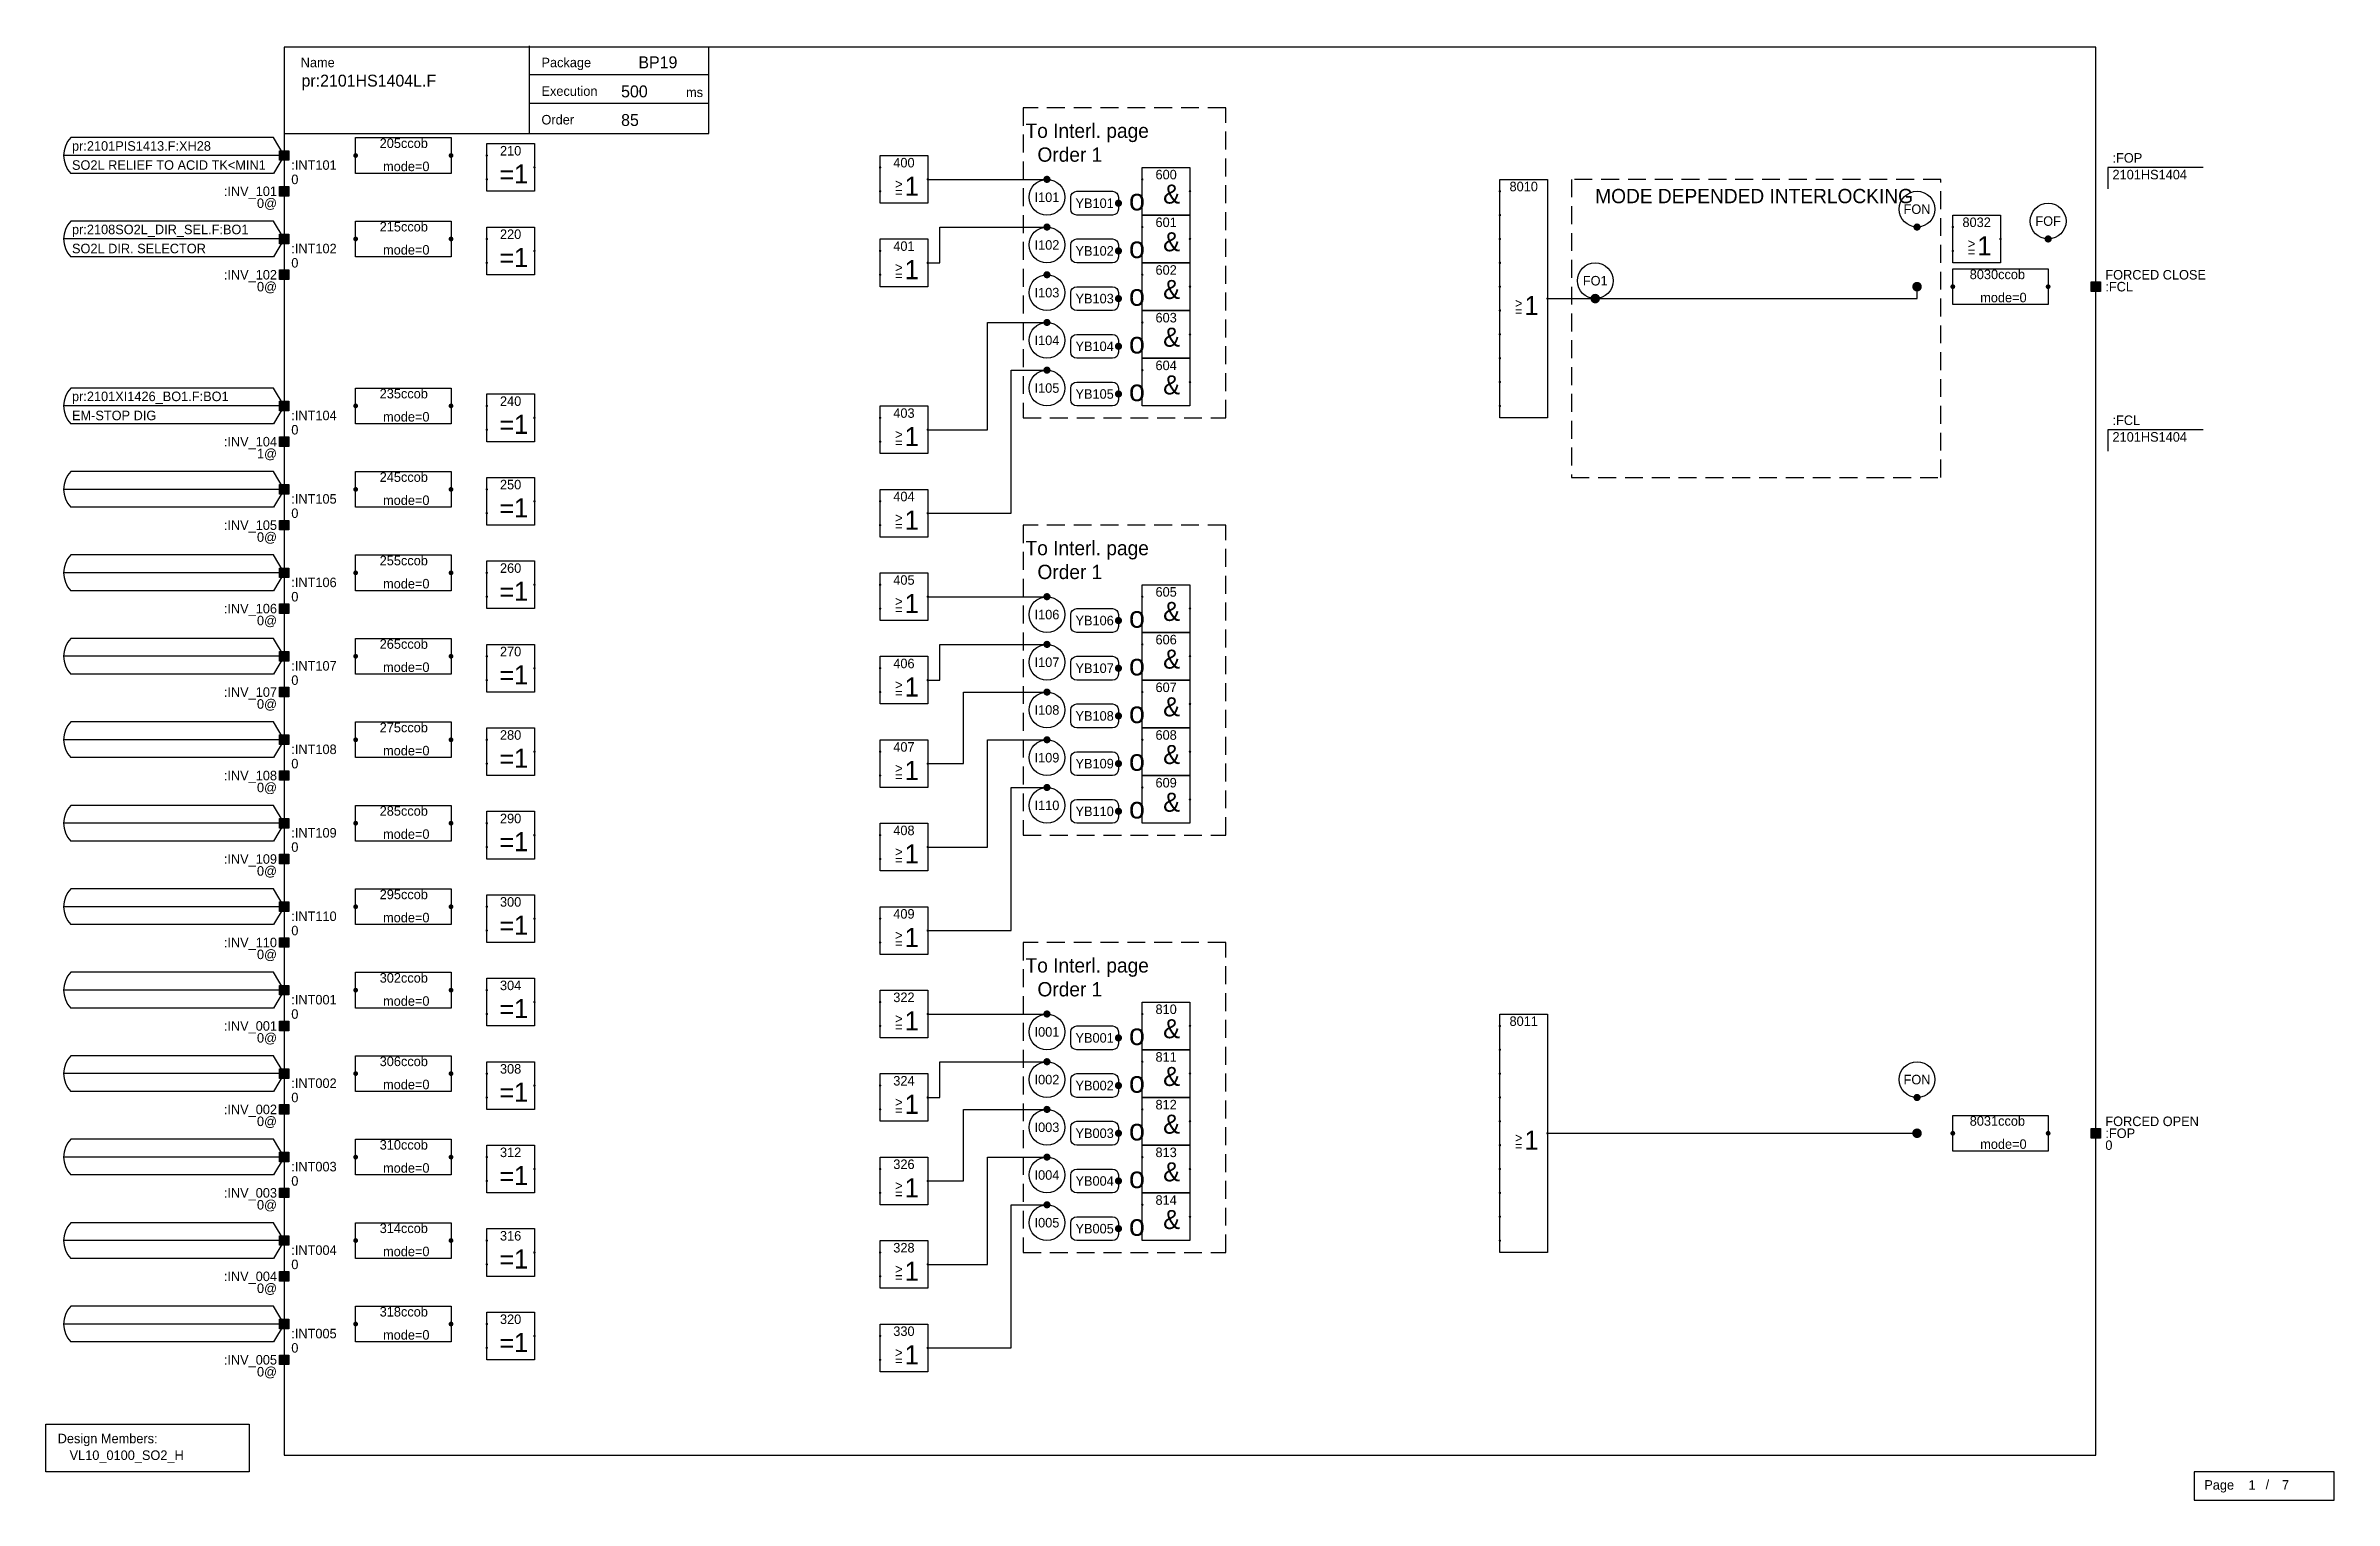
# Model space of a CAD drawing. Extents: x 0 to 2880, y 21 to 2078.
# Drawn here: x 0 to 960, y 21 to 631 of the extents above; entities that cross this region are included whole.
import ezdxf
from ezdxf.enums import TextEntityAlignment as Align

# ---------------------------------------------------------------- set-up
doc = ezdxf.new("R2010")
doc.units = 0
doc.header["$LTSCALE"] = 15
doc.header["$MEASUREMENT"] = 0
doc.linetypes.add('DASHED', pattern=[0.75, 0.5, -0.25])
doc.layers.get('0').update_dxf_attribs({"linetype": 'CONTINUOUS'})
for name, color, linetype in [('1', 7, 'CONTINUOUS'), ('1_COM', 7, 'CONTINUOUS'), ('CROSSREF', 7, 'CONTINUOUS')]:
    doc.layers.add(name, color=color, linetype=linetype)
doc.styles.add('ASHADE', font='MetsoMono.ttf', dxfattribs={"height": 0.2})
doc.styles.add('MONOTXT', font='MetsoMono.ttf')
doc.styles.get("Standard").update_dxf_attribs({"font": 'MetsoMono.ttf'})
doc.styles.add('TXT', font='MetsoMono.ttf')

msp = doc.modelspace()

# ---------------------------------------------------------------- texts
at = {"layer": '1_COM', "color": 6, "style": 'MONOTXT'}
for s, p in [('To Interl. page', (411.01, 592.39)), ('Order 1', (416.01, 582.39)), ('To Interl. page', (411.01, 417.39)), ('Order 1', (416.01, 407.39)), ('To Interl. page', (411.01, 242.39)), ('Order 1', (416.01, 232.39))]:
    msp.add_text(s, height=6, dxfattribs=at).set_placement(p)
at = {"layer": '1_COM', "color": 5, "style": 'MONOTXT'}
msp.add_text('MODE DEPENDED INTERLOCKING', height=6, dxfattribs=at).set_placement((650, 565))

# ---------------------------------------------------------------- blocks, each defined once
blk = doc.blocks.new('-SADMIN')
blk.add_lwpolyline([(1.28, 33), (1.28, 21.12), (60.01, 21.12), (60.01, 33), (1.28, 33)])
at = {"color": 7, "style": 'TXT'}
blk.add_text('Page', height=4, dxfattribs=at).set_placement((5.5, 25.54))
blk.add_text('/', height=4).set_placement((31.25, 25.72))
at = {"color": 7}
for tag, p in [('$PAGE_NO', (24.05, 25.52)), ('$PAGE_TOTAL', (38.1, 25.54))]:
    blk.add_attdef(tag, p, '', height=4, dxfattribs=at)
at = {"color": 7, "style": 'TXT', "flags": 1}
blk.add_attdef('$PAGE_CURR', (21.19, 20.01), '', height=4, dxfattribs=at)
at = {"color": 7, "flags": 1}
blk.add_attdef('$PAGE_SIZE', (21.19, 14.96), '', height=4, dxfattribs=at)
blk = doc.blocks.new('-OPBIN')
at = {"color": 7}
blk.add_lwpolyline([(-2, 2), (2, 2), (2, -2), (-2, -2)], close=True, dxfattribs=at)
blk.add_solid([(-1.95, 1.95), (1.95, 1.95), (-1.95, -1.95), (1.95, -1.95)], dxfattribs=at)
at = {"color": 7, "style": 'TXT'}
for tag, p, flags in [('$TYPE', (4, 8), 3), ('$CP', (0, -1.6), 2)]:
    blk.add_attdef(tag, p, '', height=4, dxfattribs=dict(at, flags=flags))
for tag, p in [('$COMMENT', (4, 3)), ('$NAME', (4, -2)), ('$VALUE', (4, -7))]:
    blk.add_attdef(tag, p, '', height=4, dxfattribs=at)
blk = doc.blocks.new('-LABEL_LEFT')
at = {"color": 7}
blk.add_lwpolyline([(-17.5, 5), (-2.5, 5, -0.41), (0, 2.5), (0, -2.5, -0.41), (-2.5, -5), (-17.5, -5, -0.41), (-20, -2.5), (-20, 2.5, -0.41), (-17.5, 5)], format="xyb", dxfattribs=at)
at = {"const_width": 1.5}
blk.add_lwpolyline([(0, -0.75, 1), (0, 0.75, 1)], format="xyb", close=True, dxfattribs=at)
at = {"color": 7}
for tag, p in [('$COMMENT1', (-23, 0)), ('$COMMENT2', (-23, -5))]:
    blk.add_attdef(tag, text='', height=4, dxfattribs=at).set_placement(p, align=Align.MIDDLE_RIGHT)
blk.add_attdef('$NAME', text='', height=4).set_placement((-10, 0), align=Align.MIDDLE)
at = {"flags": 2}
blk.add_attdef('$CP', (0, 0), '', height=2.5, dxfattribs=at)
blk = doc.blocks.new('-FADMINM')
for p, q in [((202.95, 619.01), (277.95, 619.01)), ((202.95, 607.01), (277.95, 607.01))]:
    blk.add_line(p, q)
for points in [[(99.92, 594.29), (278.21, 594.29), (278.21, 630.5)], [(202.95, 594.27), (202.95, 631.01)]]:
    blk.add_lwpolyline(points)
at = {"color": 7}
blk.add_lwpolyline([(100, 40), (860, 40), (860, 630.5), (100, 630.5)], close=True, dxfattribs=at)
for s, p in [('Name', (106.95, 622.01)), ('Package', (207.95, 622.01)), ('Execution', (207.95, 610.01)), ('ms', (268.6, 609.51)), ('Order', (207.95, 598.01))]:
    blk.add_text(s, height=4).set_placement(p)
for tag, p in [('$DESTINATION', (248.61, 621.58)), ('$NAME', (107.28, 613.9)), ('$EXECUTION', (241.35, 609.39)), ('$ORDINAL', (241.35, 597.39))]:
    blk.add_attdef(tag, p, '', height=5)
blk = doc.blocks.new('-LABELD')
at = {"const_width": 1.5}
blk.add_lwpolyline([(0, -0.75, 1), (0, 0.75, 1)], format="xyb", close=True, dxfattribs=at)
blk.add_circle((0, 7.5), 7.5)
blk.add_attdef('$NAME', text='', height=4).set_placement((0, 7.5), align=Align.MIDDLE)
at = {"color": 7}
for tag, p in [('$COMMENT1', (9.85, 8.16)), ('$COMMENT2', (9.85, 2.32))]:
    blk.add_attdef(tag, p, '', height=4, dxfattribs=at)
at = {"flags": 2}
blk.add_attdef('$CP', (0, 0), '', height=2.5, dxfattribs=at)
blk = doc.blocks.new('CCOB_SMALL')
at = {"color": 7, "const_width": 1}
for points in [[(-0.5, 0, 1), (0.5, 0, 1)], [(39.5, 0, 1), (40.5, 0, 1)]]:
    blk.add_lwpolyline(points, format="xyb", close=True, dxfattribs=at)
at = {"color": 7}
blk.add_lwpolyline([(0, 7.5), (40, 7.5), (40, -7.5), (0, -7.5)], close=True, dxfattribs=at)
blk.add_text('ccob', height=4, dxfattribs=at).set_placement((19, 3.15))
blk.add_text('mode=', height=4, dxfattribs=at).set_placement((28, -6.55), align=Align.RIGHT)
for tag, p, flags in [('$NAME', (15, 7.5), 3), ('IN<', (2, -1.5), 2), ('CND<', (0, -15), 1), ('FMASK=', (0, -20), 1)]:
    blk.add_attdef(tag, p, '', height=4, dxfattribs=dict(at, flags=flags))
blk.add_attdef('$ORDER', text='', height=4, dxfattribs=at).set_placement((19, 3.15), align=Align.RIGHT)
at = {"color": 7, "flags": 2}
blk.add_attdef('OUT>', text='', height=4, dxfattribs=at).set_placement((38, -1.5), align=Align.RIGHT)
at = {"color": 7}
blk.add_attdef('MODE=', (28, -6.55), '', height=4, dxfattribs=at)
blk = doc.blocks.new('-LOO2L')
at = {"color": 7, "const_width": 0.5}
for points in [[(-0.25, 0, 1), (0.25, 0, 1)], [(-0.25, -10, 1), (0.25, -10, 1)], [(19.75, -5, 1), (20.25, -5, 1)]]:
    blk.add_lwpolyline(points, format="xyb", close=True, dxfattribs=at)
blk.add_lwpolyline([(0, 5), (20, 5), (20, -15), (0, -15), (0, 5)])
at = {"color": 7}
for s, height, p in [('>', 4, (6.32, -8.93)), ('=', 4, (6.32, -12.36)), ('1', 8, (10.28, -11.87))]:
    blk.add_text(s, height=height, dxfattribs=at).set_placement(p)
for tag, p in [('NOTA', (-5.6, -3)), ('NOTO', (20, -8)), ('NOTB', (-5.6, -13))]:
    blk.add_attdef(tag, p, '', height=9)
for tag, p, height, flags in [('A<BIN', (-1.91, -1.95), 4, 2), ('B<BIN', (-1.91, -11.77), 4, 2), ('$&F-ROW1', (6.29, -13.8), 1, 3)]:
    blk.add_attdef(tag, p, '', height=height, dxfattribs=dict(at, flags=flags))
blk.add_attdef('$ORDER', text='', height=4).set_placement((10, 0), align=Align.CENTER)
at = {"color": 7, "flags": 2}
blk.add_attdef('O>BIN', text='', height=4, dxfattribs=at).set_placement((16.01, -6.95), align=Align.RIGHT)
at = {"flags": 3}
blk.add_attdef('$NAME', (0.75, -6.53), '', height=4, dxfattribs=at)
blk = doc.blocks.new('-LABELU')
at = {"const_width": 1.5}
blk.add_lwpolyline([(0, -0.75, 1), (0, 0.75, 1)], format="xyb", close=True, dxfattribs=at)
blk.add_circle((0, -7.5), 7.5)
at = {"flags": 2}
blk.add_attdef('$CP', (0, 0), '', height=2.5, dxfattribs=at)
blk.add_attdef('$NAME', text='', height=4).set_placement((0, -7.5), align=Align.MIDDLE)
at = {"color": 7}
for tag, p in [('$COMMENT1', (9.85, -6.58)), ('$COMMENT2', (9.85, -12.42))]:
    blk.add_attdef(tag, p, '', height=4, dxfattribs=at)
blk = doc.blocks.new('-LOO10L')
at = {"color": 7, "const_width": 0.5}
for points in [[(-0.25, 0, 1), (0.25, 0, 1)], [(-0.25, -10, 1), (0.25, -10, 1)], [(-0.25, -20, 1), (0.25, -20, 1)], [(-0.25, -30, 1), (0.25, -30, 1)], [(-0.25, -40, 1), (0.25, -40, 1)], [(19.75, -45, 1), (20.25, -45, 1)], [(-0.25, -50, 1), (0.25, -50, 1)], [(-0.25, -60, 1), (0.25, -60, 1)], [(-0.25, -70, 1), (0.25, -70, 1)], [(-0.25, -80, 1), (0.25, -80, 1)], [(-0.25, -90, 1), (0.25, -90, 1)]]:
    blk.add_lwpolyline(points, format="xyb", close=True, dxfattribs=at)
blk.add_lwpolyline([(0, 5), (20, 5), (20, -95), (0, -95), (0, 5)])
at = {"color": 7}
for s, height, p in [('>', 4, (6.32, -48.93)), ('1', 8, (10.28, -51.87)), ('=', 4, (6.32, -52.36))]:
    blk.add_text(s, height=height, dxfattribs=at).set_placement(p)
for tag, p in [('NOTA', (-5.6, -3)), ('NOTB', (-5.6, -13)), ('NOTC', (-5.6, -23)), ('NOTD', (-5.6, -33)), ('NOTE', (-5.6, -43)), ('NOTF', (-5.6, -53)), ('NOTO', (20, -48)), ('NOTG', (-5.6, -63)), ('NOTH', (-5.6, -73)), ('NOTI', (-5.6, -83)), ('NOTJ', (-5.6, -93))]:
    blk.add_attdef(tag, p, '', height=9)
for tag, p, height, flags in [('A<BIN', (-1.91, -1.95), 4, 2), ('B<BIN', (-1.91, -11.95), 4, 2), ('C<BIN', (-1.91, -21.77), 4, 2), ('D<BIN', (-1.91, -31.77), 4, 2), ('E<BIN', (-1.91, -41.77), 4, 2), ('F<BIN', (-1.91, -51.95), 4, 2), ('G<BIN', (-1.91, -61.95), 4, 2), ('H<BIN', (-1.91, -71.77), 4, 2), ('I<BIN', (-1.91, -81.77), 4, 2), ('J<BIN', (-1.91, -91.77), 4, 2), ('$&F-ROW1', (6.29, -93.8), 1, 3)]:
    blk.add_attdef(tag, p, '', height=height, dxfattribs=dict(at, flags=flags))
blk.add_attdef('$ORDER', text='', height=4).set_placement((10, 0), align=Align.CENTER)
at = {"color": 7, "flags": 2}
blk.add_attdef('O>BIN', text='', height=4, dxfattribs=at).set_placement((16.01, -46.95), align=Align.RIGHT)
at = {"flags": 3}
blk.add_attdef('$NAME', (0.75, -46.53), '', height=4, dxfattribs=at)
blk = doc.blocks.new('-LOA2L')
at = {"color": 7, "const_width": 0.5}
for points in [[(-0.25, 0, 1), (0.25, 0, 1)], [(-0.25, -10, 1), (0.25, -10, 1)], [(19.75, -5, 1), (20.25, -5, 1)]]:
    blk.add_lwpolyline(points, format="xyb", close=True, dxfattribs=at)
blk.add_lwpolyline([(0, 5), (20, 5), (20, -15), (0, -15), (0, 5)])
at = {"color": 7}
blk.add_text('&', height=8, dxfattribs=at).set_placement((8.74, -10.17))
for tag, p in [('NOTA', (-5.6, -3)), ('NOTO', (20, -8)), ('NOTB', (-5.6, -13))]:
    blk.add_attdef(tag, p, '', height=9)
for tag, p, height, flags in [('A<BIN', (-1.91, -1.95), 4, 2), ('B<BIN', (-1.91, -11.77), 4, 2), ('$&F-ROW1', (6.29, -13.8), 1, 3)]:
    blk.add_attdef(tag, p, '', height=height, dxfattribs=dict(at, flags=flags))
blk.add_attdef('$ORDER', text='', height=4).set_placement((10, 0), align=Align.CENTER)
at = {"color": 7, "flags": 2}
blk.add_attdef('O>BIN', text='', height=4, dxfattribs=at).set_placement((16.01, -6.95), align=Align.RIGHT)
at = {"flags": 3}
blk.add_attdef('$NAME', (0.75, -6.53), '', height=4, dxfattribs=at)
blk = doc.blocks.new('-EPIBIN')
at = {"color": 7}
for points in [[(0, 0), (-92.5, 0)], [(0, 0), (-4.5, 7.5), (-89.5, 7.5)], [(0, 0), (-4.5, -7.5), (-89.5, -7.5)]]:
    blk.add_lwpolyline(points, dxfattribs=at)
blk.add_lwpolyline([(-2, 2), (2, 2), (2, -2), (-2, -2)], close=True, dxfattribs=at)
blk.add_arc((-81.63, 0), 10.88, 136.4, 223.6, dxfattribs=at)
blk.add_solid([(-1.95, 1.95), (1.95, 1.95), (-1.95, -1.95), (1.95, -1.95)], dxfattribs=at)
at = {"color": 7, "style": 'TXT'}
for tag, p in [('$NAME', (-89, 2)), ('$COMMENT', (-89, -6)), ('$PNAME', (3, -6)), ('$VALUE', (3, -12))]:
    blk.add_attdef(tag, p, '', height=4, dxfattribs=at)
for tag, p, flags in [('$TYPE', (-34, 2), 3), ('$CP', (0, -1.6), 2), ('$TRANSFER', (-53, -6), 3), ('$RATE', (-89, -14), 1)]:
    blk.add_attdef(tag, p, '', height=4, dxfattribs=dict(at, flags=flags))
blk.add_attdef('$COMMENTP', text='', height=4, dxfattribs=at).set_placement((58, -6), align=Align.RIGHT)
blk = doc.blocks.new('-IPBIN')
at = {"color": 7}
blk.add_lwpolyline([(-2, 2), (2, 2), (2, -2), (-2, -2)], close=True, dxfattribs=at)
blk.add_solid([(-1.95, 1.95), (1.95, 1.95), (-1.95, -1.95), (1.95, -1.95)], dxfattribs=at)
at = {"color": 7, "style": 'TXT'}
for tag, p, flags in [('$TYPE', (4, 8), 3), ('$CP', (0, -1.6), 2)]:
    blk.add_attdef(tag, p, '', height=4, dxfattribs=dict(at, flags=flags))
for tag, p in [('$COMMENT', (-3, 3)), ('$NAME', (-3, -2)), ('$VALUE', (-3, -7))]:
    blk.add_attdef(tag, text='', height=4, dxfattribs=at).set_placement(p, align=Align.RIGHT)
blk = doc.blocks.new('-LOX2L')
at = {"color": 7, "const_width": 0.5}
for points in [[(-0.25, 0, 1), (0.25, 0, 1)], [(-0.25, -10, 1), (0.25, -10, 1)], [(19.75, -5, 1), (20.25, -5, 1)]]:
    blk.add_lwpolyline(points, format="xyb", close=True, dxfattribs=at)
blk.add_lwpolyline([(0, 5), (20, 5), (20, -15), (0, -15), (0, 5)])
at = {"color": 7}
for s, p in [('=', (5.3, -11.92)), ('1', (11.43, -11.72))]:
    blk.add_text(s, height=8, dxfattribs=at).set_placement(p)
for tag, p in [('NOTA', (-5.6, -3)), ('NOTO', (20, -8)), ('NOTB', (-5.6, -13))]:
    blk.add_attdef(tag, p, '', height=9)
for tag, p, height, flags in [('A<BIN', (-1.91, -1.95), 4, 2), ('B<BIN', (-1.91, -11.77), 4, 2), ('$&F-ROW1', (6.29, -13.8), 1, 3)]:
    blk.add_attdef(tag, p, '', height=height, dxfattribs=dict(at, flags=flags))
blk.add_attdef('$ORDER', text='', height=4).set_placement((10, 0), align=Align.CENTER)
at = {"color": 7, "flags": 2}
blk.add_attdef('O>BIN', text='', height=4, dxfattribs=at).set_placement((16.01, -6.95), align=Align.RIGHT)
at = {"flags": 3}
blk.add_attdef('$NAME', (0.75, -6.53), '', height=4, dxfattribs=at)
blk = doc.blocks.new('--ED_82E302')
at = {"layer": 'CROSSREF', "color": 7}
blk.add_lwpolyline([(40, -10), (0, -10), (0, -19)], dxfattribs=at)
at = {"layer": 'CROSSREF', "color": 7, "style": 'MONOTXT'}
for s, p in [(':FOP', (2, -8)), ('2101HS1404', (2, -15))]:
    blk.add_text(s, height=4, dxfattribs=at).set_placement(p)
blk = doc.blocks.new('--ED_82E3FE')
at = {"layer": 'CROSSREF', "color": 7}
blk.add_lwpolyline([(40, -10), (0, -10), (0, -19)], dxfattribs=at)
at = {"layer": 'CROSSREF', "color": 7, "style": 'MONOTXT'}
for s, p in [(':FCL', (2, -8)), ('2101HS1404', (2, -15))]:
    blk.add_text(s, height=4, dxfattribs=at).set_placement(p)
blk = doc.blocks.new('--DESIGNMEMBERS')
at = {"color": 7}
blk.add_lwpolyline([(0, 0), (85.33, 0), (85.33, -20), (0, -20)], close=True, dxfattribs=at)
at = {"color": 124}
blk.add_text('Design Members:', height=4, dxfattribs=at).set_placement((5, -8))
at = {"color": 7, "style": 'ASHADE', "flags": 1}
for tag, p in [('$(TAG)', (90.33, 0)), ('$(PARENTTAG)', (90.33, -5)), ('$(PACKAGE)', (90.33, -10)), ('$(EXE)', (90.33, -15)), ('$(ORDER)', (90.33, -20)), ('$(ALGROUP)', (90.33, -25)), ('$(ALGROUP_BYP)', (90.33, -30)), ('$(CTRLROOM)', (90.33, -35)), ('$(NAME40_1)', (90.33, -40)), ('$(NAME40_2)', (90.33, -45)), ('$(NAME20)', (90.33, -50)), ('$(FDESCR)', (90.33, -55)), ('$(cold_test)', (90.33, -60)), ('$(coldtag)', (90.33, -65)), ('$(mode_dep)', (90.33, -70)), ('$(group_ma)', (90.33, -75)), ('$(FGRPSTOP)', (90.33, -80)), ('$(grp_ma_tag1)', (90.33, -85)), ('$(grp_ma_text1)', (90.33, -90)), ('$(grp_ma_tag2)', (90.33, -95)), ('$(grp_ma_text2)', (90.33, -100)), ('$(grp_start_tag)', (90.33, -105)), ('$(AOFF_FROM_AON)', (90.33, -110)), ('$(grp_stop_tag)', (90.33, -115)), ('$(IL_LOGIC)', (90.33, -120)), ('$(INTLOCK_101)', (90.33, -125)), ('$(LOCKTEXT_101)', (90.33, -130)), ('$(INV_101)', (90.33, -135)), ('$(DEL_101)', (90.33, -140)), ('$(INTLOCK_102)', (90.33, -145)), ('$(LOCKTEXT_102)', (90.33, -150)), ('$(INV_102)', (90.33, -155)), ('$(DEL_102)', (90.33, -160)), ('$(DEL_103)', (90.33, -165)), ('$(INTLOCK_104)', (90.33, -170)), ('$(LOCKTEXT_104)', (90.33, -175)), ('$(INV_104)', (90.33, -180)), ('$(DEL_104)', (90.33, -185)), ('$(INTLOCK_105)', (90.33, -190)), ('$(LOCKTEXT_105)', (90.33, -195)), ('$(INV_105)', (90.33, -200)), ('$(DEL_105)', (90.33, -205)), ('$(INTLOCK_106)', (90.33, -210)), ('$(LOCKTEXT_106)', (90.33, -215)), ('$(INV_106)', (90.33, -220)), ('$(DEL_106)', (90.33, -225)), ('$(INTLOCK_107)', (90.33, -230)), ('$(LOCKTEXT_107)', (90.33, -235)), ('$(INV_107)', (90.33, -240)), ('$(DEL_107)', (90.33, -245)), ('$(INTLOCK_108)', (90.33, -250)), ('$(LOCKTEXT_108)', (90.33, -255)), ('$(INV_108)', (90.33, -260)), ('$(DEL_108)', (90.33, -265)), ('$(INTLOCK_109)', (90.33, -270)), ('$(LOCKTEXT_109)', (90.33, -275)), ('$(INV_109)', (90.33, -280)), ('$(DEL_109)', (90.33, -285)), ('$(INTLOCK_110)', (90.33, -290)), ('$(LOCKTEXT_110)', (90.33, -295)), ('$(INV_110)', (90.33, -300)), ('$(DEL_110)', (90.33, -305)), ('$(INTLOCK_001)', (90.33, -310)), ('$(LOCKTEXT_001)', (90.33, -315)), ('$(INV_001)', (90.33, -320)), ('$(INTLOCK_002)', (90.33, -325)), ('$(LOCKTEXT_002)', (90.33, -330)), ('$(INV_002)', (90.33, -335)), ('$(INTLOCK_003)', (90.33, -340)), ('$(LOCKTEXT_003)', (90.33, -345)), ('$(INV_003)', (90.33, -350)), ('$(INTLOCK_004)', (90.33, -355)), ('$(LOCKTEXT_004)', (90.33, -360)), ('$(INV_004)', (90.33, -365)), ('$(INTLOCK_005)', (90.33, -370)), ('$(LOCKTEXT_005)', (90.33, -375)), ('$(INV_005)', (90.33, -380)), ('$(RON_201)', (90.33, -385)), ('$(RONTEXT_201)', (90.33, -390)), ('$(INV_201)', (90.33, -395)), ('$(RON_202)', (90.33, -400)), ('$(RONTEXT_202)', (90.33, -405)), ('$(INV_202)', (90.33, -410)), ('$(RON_203)', (90.33, -415)), ('$(RONTEXT_203)', (90.33, -420)), ('$(INV_203)', (90.33, -425)), ('$(RON_204)', (90.33, -430)), ('$(RONTEXT_204)', (90.33, -435)), ('$(INV_204)', (90.33, -440)), ('$(RON_205)', (90.33, -445)), ('$(RONTEXT_205)', (90.33, -450)), ('$(INV_205)', (90.33, -455)), ('$(RON_206)', (90.33, -460)), ('$(RONTEXT_206)', (90.33, -465)), ('$(INV_206)', (90.33, -470)), ('$(RON_207)', (90.33, -475)), ('$(RONTEXT_207)', (90.33, -480)), ('$(INV_207)', (90.33, -485)), ('$(RON_208)', (90.33, -490)), ('$(RONTEXT_208)', (90.33, -495)), ('$(INV_208)', (90.33, -500)), ('$(RON_209)', (90.33, -505)), ('$(RONTEXT_209)', (90.33, -510)), ('$(INV_209)', (90.33, -515)), ('$(RON_210)', (90.33, -520)), ('$(RONTEXT_210)', (90.33, -525)), ('$(INV_210)', (90.33, -530)), ('$(ROFF_251)', (90.33, -535)), ('$(ROFFTEXT_251)', (90.33, -540)), ('$(INV_251)', (90.33, -545)), ('$(ROFF_252)', (90.33, -550)), ('$(ROFFTEXT_252)', (90.33, -555)), ('$(INV_252)', (90.33, -560)), ('$(ROFF_253)', (90.33, -565)), ('$(ROFFTEXT_253)', (90.33, -570)), ('$(INV_253)', (90.33, -575)), ('$(ROFF_254)', (90.33, -580)), ('$(ROFFTEXT_254)', (90.33, -585)), ('$(INV_254)', (90.33, -590)), ('$(ROFF_255)', (90.33, -595)), ('$(ROFFTEXT_255)', (90.33, -600)), ('$(INV_255)', (90.33, -605)), ('$(ROFF_256)', (90.33, -610)), ('$(ROFFTEXT_256)', (90.33, -615)), ('$(INV_256)', (90.33, -620)), ('$(ROFF_257)', (90.33, -625)), ('$(ROFFTEXT_257)', (90.33, -630)), ('$(INV_257)', (90.33, -635)), ('$(ROFF_258)', (90.33, -640)), ('$(ROFFTEXT_258)', (90.33, -645)), ('$(INV_258)', (90.33, -650)), ('$(ROFF_259)', (90.33, -655)), ('$(ROFFTEXT_259)', (90.33, -660)), ('$(INV_259)', (90.33, -665)), ('$(ROFF_260)', (90.33, -670)), ('$(ROFFTEXT_260)', (90.33, -675)), ('$(INV_260)', (90.33, -680)), ('$(W_ALPRI)', (90.33, -685)), ('$(w101)', (90.33, -690)), ('$(INTLOCK_1)', (90.33, -695)), ('$(w102)', (90.33, -700)), ('$(INTLOCK_2)', (90.33, -705)), ('$(w103)', (90.33, -710)), ('$(INTLOCK_3)', (90.33, -715)), ('$(w104)', (90.33, -720)), ('$(INTLOCK_4)', (90.33, -725)), ('$(w105)', (90.33, -730)), ('$(INTLOCK_5)', (90.33, -735)), ('$(w106)', (90.33, -740)), ('$(INTLOCK_6)', (90.33, -745)), ('$(w107)', (90.33, -750)), ('$(INTLOCK_7)', (90.33, -755)), ('$(w108)', (90.33, -760)), ('$(INTLOCK_8)', (90.33, -765)), ('$(w109)', (90.33, -770)), ('$(INTLOCK_9)', (90.33, -775)), ('$(w110)', (90.33, -780)), ('$(INTLOCK_10)', (90.33, -785)), ('$(AON_501)', (90.33, -790)), ('$(AONTEXT_501)', (90.33, -795)), ('$(AON_502)', (90.33, -800)), ('$(AONTEXT_502)', (90.33, -805)), ('$(AON_503)', (90.33, -810)), ('$(AONTEXT_503)', (90.33, -815)), ('$(AON_504)', (90.33, -820)), ('$(AONTEXT_504)', (90.33, -825)), ('$(AON_505)', (90.33, -830)), ('$(AONTEXT_505)', (90.33, -835)), ('$(AOFF_551)', (90.33, -840)), ('$(AOFFTEXT_551)', (90.33, -845)), ('$(AOFF_552)', (90.33, -850)), ('$(AOFFTEXT_552)', (90.33, -855)), ('$(AOFF_553)', (90.33, -860)), ('$(AOFFTEXT_553)', (90.33, -865)), ('$(AOFF_554)', (90.33, -870)), ('$(AOFFTEXT_554)', (90.33, -875)), ('$(AOFF_555)', (90.33, -880)), ('$(AOFFTEXT_555)', (90.33, -885)), ('$(ODTAG_1)', (90.33, -890)), ('$(ODTEXT_1)', (90.33, -895)), ('$(ODTAG_2)', (90.33, -900)), ('$(ODTEXT_2)', (90.33, -905)), ('$(ODTAG_3)', (90.33, -910)), ('$(ODTEXT_3)', (90.33, -915)), ('$(ODTAG_4)', (90.33, -920)), ('$(ODTEXT_4)', (90.33, -925)), ('$(ODTAG_5)', (90.33, -930)), ('$(ODTEXT_5)', (90.33, -935)), ('$(fgrpstop)', (90.33, -940)), ('$(illogic)', (90.33, -945)), ('$(catch1)', (90.33, -950)), ('$(catch2)', (90.33, -955)), ('$(group_ma2)', (90.33, -960)), ('$(group_ma3)', (90.33, -965)), ('$(group_ma4)', (90.33, -970)), ('$(GDID_1)', (90.33, -975)), ('$(TYPE)', (90.33, -980))]:
    blk.add_attdef(tag, p, '', height=4, dxfattribs=at)
at = {"color": 7, "style": 'ASHADE'}
blk.add_attdef('$(TEMPLATE)', (10, -15), '', height=4, dxfattribs=at)

# ---------------------------------------------------------------- linework, layer by layer
at = {"layer": '1', "color": 7}
for points in [[(100, 585, 0, 0, 0), (125, 585, 0, 0, 0), (125, 585, 5, 0, 0), (130, 585, 0, 0, 0)], [(170, 585, 0, 0, 0), (180, 585, 0, 0, 0), (180, 585, 5, 0, 0), (185, 585, 0, 0, 0)], [(100, 570, 0, 0, 0), (175, 570, 0, 0, 0), (175, 575, 0, 0, 0), (180, 575, 0, 0, 0), (180, 575, 5, 0, 0), (185, 575, 0, 0, 0)], [(205, 580, 0, 0, 0), (345, 580, 0, 0, 0), (345, 580, 5, 0, 0), (350, 580, 0, 0, 0)], [(420, 575, 0, 0, 0), (455, 575, 0, 0, 0), (455, 575, 5, 0, 0), (460, 575, 0, 0, 0)], [(450, 565, 0, 0, 0), (455, 565, 0, 0, 0), (455, 565, 5, 0, 0), (460, 565, 0, 0, 0)], [(480, 570, 0, 0, 0), (565, 570, 0, 0, 0), (565, 570, 0, 0, 0), (605, 570, 0, 0, 0), (605, 570, 5, 0, 0), (610, 570, 0, 0, 0)], [(420, 555, 0, 0, 0), (455, 555, 0, 0, 0), (455, 555, 5, 0, 0), (460, 555, 0, 0, 0)], [(480, 395, 0, 0, 0), (535, 395, 0, 0, 0), (535, 560, 0, 0, 0), (605, 560, 0, 0, 0), (605, 560, 5, 0, 0), (610, 560, 0, 0, 0)], [(785, 555, 0, 0, 0), (795, 555, 0, 0, 0), (795, 555, 5, 0, 0), (800, 555, 0, 0, 0)], [(100, 550, 0, 0, 0), (125, 550, 0, 0, 0), (125, 550, 5, 0, 0), (130, 550, 0, 0, 0)], [(170, 550, 0, 0, 0), (180, 550, 0, 0, 0), (180, 550, 5, 0, 0), (185, 550, 0, 0, 0)], [(205, 545, 0, 0, 0), (345, 545, 0, 0, 0), (345, 545, 5, 0, 0), (350, 545, 0, 0, 0)], [(450, 545, 0, 0, 0), (455, 545, 0, 0, 0), (455, 545, 5, 0, 0), (460, 545, 0, 0, 0)], [(480, 550, 0, 0, 0), (565, 550, 0, 0, 0), (565, 550, 0, 0, 0), (605, 550, 0, 0, 0), (605, 550, 5, 0, 0), (610, 550, 0, 0, 0)], [(785, 530, 0, 0, 0), (785, 545, 0, 0, 0), (795, 545, 0, 0, 0), (795, 545, 5, 0, 0), (800, 545, 0, 0, 0)], [(820, 550, 0, 0, 0), (835, 550, 0, 0, 0), (835, 550, 5, 0, 0), (840, 550, 0, 0, 0)], [(100, 535, 0, 0, 0), (175, 535, 0, 0, 0), (175, 540, 0, 0, 0), (180, 540, 0, 0, 0), (180, 540, 5, 0, 0), (185, 540, 0, 0, 0)], [(480, 375, 0, 0, 0), (550, 375, 0, 0, 0), (550, 540, 0, 0, 0), (605, 540, 0, 0, 0), (605, 540, 5, 0, 0), (610, 540, 0, 0, 0)], [(420, 535, 0, 0, 0), (455, 535, 0, 0, 0), (455, 535, 5, 0, 0), (460, 535, 0, 0, 0)], [(480, 530, 0, 0, 0), (565, 530, 0, 0, 0), (565, 530, 0, 0, 0), (605, 530, 0, 0, 0), (605, 530, 5, 0, 0), (610, 530, 0, 0, 0)], [(785, 530, 0, 0, 0), (795, 530, 0, 0, 0), (795, 530, 5, 0, 0), (800, 530, 0, 0, 0)], [(840, 530, 0, 0, 0), (855, 530, 0, 0, 0), (855, 530, 5, 0, 0), (860, 530, 0, 0, 0)], [(450, 525, 0, 0, 0), (455, 525, 0, 0, 0), (455, 525, 5, 0, 0), (460, 525, 0, 0, 0)], [(480, 355, 0, 0, 0), (565, 355, 0, 0, 0), (565, 520, 0, 0, 0), (605, 520, 0, 0, 0), (605, 520, 5, 0, 0), (610, 520, 0, 0, 0)], [(420, 515, 0, 0, 0), (455, 515, 0, 0, 0), (455, 515, 5, 0, 0), (460, 515, 0, 0, 0)], [(480, 510, 0, 0, 0), (565, 510, 0, 0, 0), (565, 510, 0, 0, 0), (605, 510, 0, 0, 0), (605, 510, 5, 0, 0), (610, 510, 0, 0, 0)], [(450, 505, 0, 0, 0), (455, 505, 0, 0, 0), (455, 505, 5, 0, 0), (460, 505, 0, 0, 0)], [(480, 335, 0, 0, 0), (580, 335, 0, 0, 0), (580, 500, 0, 0, 0), (605, 500, 0, 0, 0), (605, 500, 5, 0, 0), (610, 500, 0, 0, 0)], [(420, 495, 0, 0, 0), (455, 495, 0, 0, 0), (455, 495, 5, 0, 0), (460, 495, 0, 0, 0)], [(480, 490, 0, 0, 0), (565, 490, 0, 0, 0), (565, 490, 0, 0, 0), (605, 490, 0, 0, 0), (605, 490, 5, 0, 0), (610, 490, 0, 0, 0)], [(100, 480, 0, 0, 0), (125, 480, 0, 0, 0), (125, 480, 5, 0, 0), (130, 480, 0, 0, 0)], [(170, 480, 0, 0, 0), (180, 480, 0, 0, 0), (180, 480, 5, 0, 0), (185, 480, 0, 0, 0)], [(450, 485, 0, 0, 0), (455, 485, 0, 0, 0), (455, 485, 5, 0, 0), (460, 485, 0, 0, 0)], [(480, 315, 0, 0, 0), (595, 315, 0, 0, 0), (595, 480, 0, 0, 0), (605, 480, 0, 0, 0), (605, 480, 5, 0, 0), (610, 480, 0, 0, 0)], [(100, 465, 0, 0, 0), (175, 465, 0, 0, 0), (175, 470, 0, 0, 0), (180, 470, 0, 0, 0), (180, 470, 5, 0, 0), (185, 470, 0, 0, 0)], [(205, 475, 0, 0, 0), (345, 475, 0, 0, 0), (345, 475, 5, 0, 0), (350, 475, 0, 0, 0)], [(100, 445, 0, 0, 0), (125, 445, 0, 0, 0), (125, 445, 5, 0, 0), (130, 445, 0, 0, 0)], [(170, 445, 0, 0, 0), (180, 445, 0, 0, 0), (180, 445, 5, 0, 0), (185, 445, 0, 0, 0)], [(205, 440, 0, 0, 0), (345, 440, 0, 0, 0), (345, 440, 5, 0, 0), (350, 440, 0, 0, 0)], [(100, 430, 0, 0, 0), (175, 430, 0, 0, 0), (175, 435, 0, 0, 0), (180, 435, 0, 0, 0), (180, 435, 5, 0, 0), (185, 435, 0, 0, 0)], [(100, 410, 0, 0, 0), (125, 410, 0, 0, 0), (125, 410, 5, 0, 0), (130, 410, 0, 0, 0)], [(170, 410, 0, 0, 0), (180, 410, 0, 0, 0), (180, 410, 5, 0, 0), (185, 410, 0, 0, 0)], [(205, 405, 0, 0, 0), (345, 405, 0, 0, 0), (345, 405, 5, 0, 0), (350, 405, 0, 0, 0)], [(100, 395, 0, 0, 0), (175, 395, 0, 0, 0), (175, 400, 0, 0, 0), (180, 400, 0, 0, 0), (180, 400, 5, 0, 0), (185, 400, 0, 0, 0)], [(420, 400, 0, 0, 0), (455, 400, 0, 0, 0), (455, 400, 5, 0, 0), (460, 400, 0, 0, 0)], [(450, 390, 0, 0, 0), (455, 390, 0, 0, 0), (455, 390, 5, 0, 0), (460, 390, 0, 0, 0)], [(100, 375, 0, 0, 0), (125, 375, 0, 0, 0), (125, 375, 5, 0, 0), (130, 375, 0, 0, 0)], [(170, 375, 0, 0, 0), (180, 375, 0, 0, 0), (180, 375, 5, 0, 0), (185, 375, 0, 0, 0)], [(420, 380, 0, 0, 0), (455, 380, 0, 0, 0), (455, 380, 5, 0, 0), (460, 380, 0, 0, 0)], [(100, 360, 0, 0, 0), (175, 360, 0, 0, 0), (175, 365, 0, 0, 0), (180, 365, 0, 0, 0), (180, 365, 5, 0, 0), (185, 365, 0, 0, 0)], [(205, 370, 0, 0, 0), (345, 370, 0, 0, 0), (345, 370, 5, 0, 0), (350, 370, 0, 0, 0)], [(450, 370, 0, 0, 0), (455, 370, 0, 0, 0), (455, 370, 5, 0, 0), (460, 370, 0, 0, 0)], [(420, 360, 0, 0, 0), (455, 360, 0, 0, 0), (455, 360, 5, 0, 0), (460, 360, 0, 0, 0)], [(450, 350, 0, 0, 0), (455, 350, 0, 0, 0), (455, 350, 5, 0, 0), (460, 350, 0, 0, 0)], [(100, 340, 0, 0, 0), (125, 340, 0, 0, 0), (125, 340, 5, 0, 0), (130, 340, 0, 0, 0)], [(170, 340, 0, 0, 0), (180, 340, 0, 0, 0), (180, 340, 5, 0, 0), (185, 340, 0, 0, 0)], [(205, 335, 0, 0, 0), (345, 335, 0, 0, 0), (345, 335, 5, 0, 0), (350, 335, 0, 0, 0)], [(420, 340, 0, 0, 0), (455, 340, 0, 0, 0), (455, 340, 5, 0, 0), (460, 340, 0, 0, 0)], [(100, 325, 0, 0, 0), (175, 325, 0, 0, 0), (175, 330, 0, 0, 0), (180, 330, 0, 0, 0), (180, 330, 5, 0, 0), (185, 330, 0, 0, 0)], [(450, 330, 0, 0, 0), (455, 330, 0, 0, 0), (455, 330, 5, 0, 0), (460, 330, 0, 0, 0)], [(420, 320, 0, 0, 0), (455, 320, 0, 0, 0), (455, 320, 5, 0, 0), (460, 320, 0, 0, 0)], [(100, 305, 0, 0, 0), (125, 305, 0, 0, 0), (125, 305, 5, 0, 0), (130, 305, 0, 0, 0)], [(170, 305, 0, 0, 0), (180, 305, 0, 0, 0), (180, 305, 5, 0, 0), (185, 305, 0, 0, 0)], [(450, 310, 0, 0, 0), (455, 310, 0, 0, 0), (455, 310, 5, 0, 0), (460, 310, 0, 0, 0)], [(205, 300, 0, 0, 0), (345, 300, 0, 0, 0), (345, 300, 5, 0, 0), (350, 300, 0, 0, 0)], [(100, 290, 0, 0, 0), (175, 290, 0, 0, 0), (175, 295, 0, 0, 0), (180, 295, 0, 0, 0), (180, 295, 5, 0, 0), (185, 295, 0, 0, 0)], [(100, 270, 0, 0, 0), (125, 270, 0, 0, 0), (125, 270, 5, 0, 0), (130, 270, 0, 0, 0)], [(170, 270, 0, 0, 0), (180, 270, 0, 0, 0), (180, 270, 5, 0, 0), (185, 270, 0, 0, 0)], [(100, 255, 0, 0, 0), (175, 255, 0, 0, 0), (175, 260, 0, 0, 0), (180, 260, 0, 0, 0), (180, 260, 5, 0, 0), (185, 260, 0, 0, 0)], [(205, 265, 0, 0, 0), (345, 265, 0, 0, 0), (345, 265, 5, 0, 0), (350, 265, 0, 0, 0)], [(100, 235, 0, 0, 0), (125, 235, 0, 0, 0), (125, 235, 5, 0, 0), (130, 235, 0, 0, 0)], [(170, 235, 0, 0, 0), (180, 235, 0, 0, 0), (180, 235, 5, 0, 0), (185, 235, 0, 0, 0)], [(205, 230, 0, 0, 0), (345, 230, 0, 0, 0), (345, 230, 5, 0, 0), (350, 230, 0, 0, 0)], [(100, 220, 0, 0, 0), (175, 220, 0, 0, 0), (175, 225, 0, 0, 0), (180, 225, 0, 0, 0), (180, 225, 5, 0, 0), (185, 225, 0, 0, 0)], [(420, 225, 0, 0, 0), (455, 225, 0, 0, 0), (455, 225, 5, 0, 0), (460, 225, 0, 0, 0)], [(480, 220, 0, 0, 0), (565, 220, 0, 0, 0), (565, 220, 0, 0, 0), (605, 220, 0, 0, 0), (605, 220, 5, 0, 0), (610, 220, 0, 0, 0)], [(450, 215, 0, 0, 0), (455, 215, 0, 0, 0), (455, 215, 5, 0, 0), (460, 215, 0, 0, 0)], [(100, 200, 0, 0, 0), (125, 200, 0, 0, 0), (125, 200, 5, 0, 0), (130, 200, 0, 0, 0)], [(170, 200, 0, 0, 0), (180, 200, 0, 0, 0), (180, 200, 5, 0, 0), (185, 200, 0, 0, 0)], [(420, 205, 0, 0, 0), (455, 205, 0, 0, 0), (455, 205, 5, 0, 0), (460, 205, 0, 0, 0)], [(480, 200, 0, 0, 0), (565, 200, 0, 0, 0), (565, 200, 0, 0, 0), (605, 200, 0, 0, 0), (605, 200, 5, 0, 0), (610, 200, 0, 0, 0)], [(100, 185, 0, 0, 0), (175, 185, 0, 0, 0), (175, 190, 0, 0, 0), (180, 190, 0, 0, 0), (180, 190, 5, 0, 0), (185, 190, 0, 0, 0)], [(205, 195, 0, 0, 0), (345, 195, 0, 0, 0), (345, 195, 5, 0, 0), (350, 195, 0, 0, 0)], [(450, 195, 0, 0, 0), (455, 195, 0, 0, 0), (455, 195, 5, 0, 0), (460, 195, 0, 0, 0)], [(785, 175, 0, 0, 0), (785, 185, 0, 0, 0), (785, 185, 5, 0, 0), (785, 190, 0, 0, 0)], [(420, 185, 0, 0, 0), (455, 185, 0, 0, 0), (455, 185, 5, 0, 0), (460, 185, 0, 0, 0)], [(480, 180, 0, 0, 0), (565, 180, 0, 0, 0), (565, 180, 0, 0, 0), (605, 180, 0, 0, 0), (605, 180, 5, 0, 0), (610, 180, 0, 0, 0)], [(450, 175, 0, 0, 0), (455, 175, 0, 0, 0), (455, 175, 5, 0, 0), (460, 175, 0, 0, 0)], [(785, 175, 0, 0, 0), (795, 175, 0, 0, 0), (795, 175, 5, 0, 0), (800, 175, 0, 0, 0)], [(840, 175, 0, 0, 0), (855, 175, 0, 0, 0), (855, 175, 5, 0, 0), (860, 175, 0, 0, 0)], [(100, 165, 0, 0, 0), (125, 165, 0, 0, 0), (125, 165, 5, 0, 0), (130, 165, 0, 0, 0)], [(170, 165, 0, 0, 0), (180, 165, 0, 0, 0), (180, 165, 5, 0, 0), (185, 165, 0, 0, 0)], [(420, 165, 0, 0, 0), (455, 165, 0, 0, 0), (455, 165, 5, 0, 0), (460, 165, 0, 0, 0)], [(100, 150, 0, 0, 0), (175, 150, 0, 0, 0), (175, 155, 0, 0, 0), (180, 155, 0, 0, 0), (180, 155, 5, 0, 0), (185, 155, 0, 0, 0)], [(205, 160, 0, 0, 0), (345, 160, 0, 0, 0), (345, 160, 5, 0, 0), (350, 160, 0, 0, 0)], [(450, 155, 0, 0, 0), (455, 155, 0, 0, 0), (455, 155, 5, 0, 0), (460, 155, 0, 0, 0)], [(480, 160, 0, 0, 0), (565, 160, 0, 0, 0), (565, 160, 0, 0, 0), (605, 160, 0, 0, 0), (605, 160, 5, 0, 0), (610, 160, 0, 0, 0)], [(420, 145, 0, 0, 0), (455, 145, 0, 0, 0), (455, 145, 5, 0, 0), (460, 145, 0, 0, 0)], [(450, 135, 0, 0, 0), (455, 135, 0, 0, 0), (455, 135, 5, 0, 0), (460, 135, 0, 0, 0)], [(480, 140, 0, 0, 0), (565, 140, 0, 0, 0), (565, 140, 0, 0, 0), (605, 140, 0, 0, 0), (605, 140, 5, 0, 0), (610, 140, 0, 0, 0)], [(100, 130, 0, 0, 0), (125, 130, 0, 0, 0), (125, 130, 5, 0, 0), (130, 130, 0, 0, 0)], [(170, 130, 0, 0, 0), (180, 130, 0, 0, 0), (180, 130, 5, 0, 0), (185, 130, 0, 0, 0)], [(205, 125, 0, 0, 0), (345, 125, 0, 0, 0), (345, 125, 5, 0, 0), (350, 125, 0, 0, 0)], [(100, 115, 0, 0, 0), (175, 115, 0, 0, 0), (175, 120, 0, 0, 0), (180, 120, 0, 0, 0), (180, 120, 5, 0, 0), (185, 120, 0, 0, 0)], [(100, 95, 0, 0, 0), (125, 95, 0, 0, 0), (125, 95, 5, 0, 0), (130, 95, 0, 0, 0)], [(170, 95, 0, 0, 0), (180, 95, 0, 0, 0), (180, 95, 5, 0, 0), (185, 95, 0, 0, 0)], [(100, 80, 0, 0, 0), (175, 80, 0, 0, 0), (175, 85, 0, 0, 0), (180, 85, 0, 0, 0), (180, 85, 5, 0, 0), (185, 85, 0, 0, 0)], [(205, 90, 0, 0, 0), (345, 90, 0, 0, 0), (345, 90, 5, 0, 0), (350, 90, 0, 0, 0)]]:
    msp.add_lwpolyline(points, format="xyseb", dxfattribs=at)
for points in [[(370, 575), (375, 575), (375, 575), (415, 575), (415, 575), (420, 575)], [(370, 540), (375, 540), (375, 555), (415, 555), (415, 555), (420, 555)], [(650, 525), (785, 525), (785, 530)], [(630, 525), (650, 525)], [(370, 470), (395, 470), (395, 515), (415, 515), (415, 515), (420, 515)], [(370, 435), (405, 435), (405, 495), (415, 495), (415, 495), (420, 495)], [(370, 400), (375, 400), (375, 400), (415, 400), (415, 400), (420, 400)], [(370, 365), (375, 365), (375, 380), (415, 380), (415, 380), (420, 380)], [(370, 330), (385, 330), (385, 360), (415, 360), (415, 360), (420, 360)], [(370, 295), (395, 295), (395, 340), (415, 340), (415, 340), (420, 340)], [(370, 260), (405, 260), (405, 320), (415, 320), (415, 320), (420, 320)], [(370, 225), (375, 225), (375, 225), (415, 225), (415, 225), (420, 225)], [(370, 190), (375, 190), (375, 205), (415, 205), (415, 205), (420, 205)], [(370, 155), (385, 155), (385, 185), (415, 185), (415, 185), (420, 185)], [(630, 175), (785, 175)], [(370, 120), (395, 120), (395, 165), (415, 165), (415, 165), (420, 165)], [(370, 85), (405, 85), (405, 145), (415, 145), (415, 145), (420, 145)]]:
    msp.add_lwpolyline(points, dxfattribs=at)
at = {"layer": '1', "color": 7, "const_width": 2}
for points in [[(784, 530, 1), (786, 530, 1)], [(649, 525, 1), (651, 525, 1)], [(784, 175, 1), (786, 175, 1)]]:
    msp.add_lwpolyline(points, format="xyb", close=True, dxfattribs=at)
at = {"layer": '1_COM', "color": 6, "linetype": 'DASHED'}
for points in [[(410, 605), (410, 475), (495, 475), (495, 605), (410, 605)], [(410, 430), (410, 300), (495, 300), (495, 430), (410, 430)], [(410, 255), (410, 125), (495, 125), (495, 255), (410, 255)]]:
    msp.add_lwpolyline(points, dxfattribs=at)
at = {"layer": '1_COM', "color": 5, "linetype": 'DASHED'}
msp.add_lwpolyline([(640, 575), (640, 450), (795, 450), (795, 575)], close=True, dxfattribs=at)

# ---------------------------------------------------------------- block references
at = {"color": 7}
ref = msp.add_blockref('--DESIGNMEMBERS', (0, 53), dxfattribs=at)
ref.add_attrib('$(TEMPLATE)', 'VL10_0100_SO2_H', (10, 38), dxfattribs={"color": 7, "height": 4})
at = {"layer": '1', "color": 7}
ref = msp.add_blockref('-FADMINM', (0, 0), dxfattribs=at)
ref.add_attrib('$NAME', 'pr:2101HS1404L.F', (107.28, 613.9), dxfattribs={"height": 5})
ref.add_attrib('$DESTINATION', 'BP19', (248.61, 621.58), dxfattribs={"height": 5})
ref.add_attrib('$EXECUTION', '500', (241.35, 609.39), dxfattribs={"height": 5})
ref.add_attrib('$ORDINAL', '85', (241.35, 597.39), dxfattribs={"height": 5})
ref = msp.add_blockref('-EPIBIN', (100, 585), dxfattribs=at)
ref.add_attrib('$PNAME', ':INT101', (103, 579), dxfattribs={"color": 7, "height": 4, "style": 'TXT'})
ref.add_attrib('$VALUE', '0', (103, 573), dxfattribs={"color": 7, "height": 4, "style": 'TXT'})
ref.add_attrib('$NAME', 'pr:2101PIS1413.F:XH28', (11, 587), dxfattribs={"color": 7, "height": 4, "style": 'TXT'})
ref.add_attrib('$COMMENT', 'SO2L RELIEF TO ACID TK<MIN1', (11, 579), dxfattribs={"color": 7, "height": 4, "style": 'TXT'})
ref = msp.add_blockref('CCOB_SMALL', (130, 585), dxfattribs=at)
ref.add_attrib('$ORDER', '205', dxfattribs={"color": 7, "height": 4}).set_placement((149, 588.15), align=Align.RIGHT)
ref.add_attrib('MODE=', '0', (158, 578.45), dxfattribs={"color": 7, "height": 4})
at = {"layer": '1'}
ref = msp.add_blockref('-LOX2L', (185, 585), dxfattribs=at)
ref.add_attrib('$ORDER', '210', dxfattribs={"height": 4}).set_placement((195, 585), align=Align.CENTER)
at = {"layer": '1', "color": 7}
for name, p in [('--ED_82E302', (865, 590)), ('--ED_82E3FE', (865, 480))]:
    msp.add_blockref(name, p, dxfattribs=at)
ref = msp.add_blockref('-LOO2L', (350, 580), dxfattribs=at)
ref.add_attrib('$ORDER', '400', dxfattribs={"height": 4}).set_placement((360, 580), align=Align.CENTER)
ref = msp.add_blockref('-LABELU', (420, 575), dxfattribs=at)
ref.add_attrib('$NAME', 'I101', dxfattribs={"height": 4}).set_placement((420, 567.5), align=Align.MIDDLE)
ref = msp.add_blockref('-LOA2L', (460, 575), dxfattribs=at)
ref.add_attrib('$ORDER', '600', dxfattribs={"height": 4}).set_placement((470, 575), align=Align.CENTER)
ref.add_attrib('NOTB', 'o', (454.4, 562), dxfattribs={"height": 9})
at = {"layer": '1'}
ref = msp.add_blockref('-IPBIN', (100, 570), dxfattribs=at)
ref.add_attrib('$NAME', ':INV_101', dxfattribs={"color": 7, "height": 4, "style": 'TXT'}).set_placement((97, 568), align=Align.RIGHT)
ref.add_attrib('$VALUE', '0@', dxfattribs={"color": 7, "height": 4, "style": 'TXT'}).set_placement((97, 563), align=Align.RIGHT)
at = {"layer": '1', "color": 7}
ref = msp.add_blockref('-LABEL_LEFT', (450, 565), dxfattribs=at)
ref.add_attrib('$NAME', 'YB101', dxfattribs={"height": 4}).set_placement((440, 565), align=Align.MIDDLE)
ref = msp.add_blockref('-LOO10L', (610, 570), dxfattribs=at)
ref.add_attrib('$ORDER', '8010', dxfattribs={"height": 4}).set_placement((620, 570), align=Align.CENTER)
ref = msp.add_blockref('-LABELD', (785, 555), dxfattribs=at)
ref.add_attrib('$NAME', 'FON', dxfattribs={"height": 4}).set_placement((785, 562.5), align=Align.MIDDLE)
ref = msp.add_blockref('-EPIBIN', (100, 550), dxfattribs=at)
ref.add_attrib('$PNAME', ':INT102', (103, 544), dxfattribs={"color": 7, "height": 4, "style": 'TXT'})
ref.add_attrib('$VALUE', '0', (103, 538), dxfattribs={"color": 7, "height": 4, "style": 'TXT'})
ref.add_attrib('$NAME', 'pr:2108SO2L_DIR_SEL.F:BO1', (11, 552), dxfattribs={"color": 7, "height": 4, "style": 'TXT'})
ref.add_attrib('$COMMENT', 'SO2L DIR. SELECTOR', (11, 544), dxfattribs={"color": 7, "height": 4, "style": 'TXT'})
ref = msp.add_blockref('CCOB_SMALL', (130, 550), dxfattribs=at)
ref.add_attrib('$ORDER', '215', dxfattribs={"color": 7, "height": 4}).set_placement((149, 553.15), align=Align.RIGHT)
ref.add_attrib('MODE=', '0', (158, 543.45), dxfattribs={"color": 7, "height": 4})
ref = msp.add_blockref('-LOA2L', (460, 555), dxfattribs=at)
ref.add_attrib('$ORDER', '601', dxfattribs={"height": 4}).set_placement((470, 555), align=Align.CENTER)
ref.add_attrib('NOTB', 'o', (454.4, 542), dxfattribs={"height": 9})
ref = msp.add_blockref('-LOO2L', (800, 555), dxfattribs=at)
ref.add_attrib('$ORDER', '8032', dxfattribs={"height": 4}).set_placement((810, 555), align=Align.CENTER)
ref = msp.add_blockref('-LABELD', (840, 550), dxfattribs=at)
ref.add_attrib('$NAME', 'FOF', dxfattribs={"height": 4}).set_placement((840, 557.5), align=Align.MIDDLE)
at = {"layer": '1'}
ref = msp.add_blockref('-LOX2L', (185, 550), dxfattribs=at)
ref.add_attrib('$ORDER', '220', dxfattribs={"height": 4}).set_placement((195, 550), align=Align.CENTER)
at = {"layer": '1', "color": 7}
ref = msp.add_blockref('-LOO2L', (350, 545), dxfattribs=at)
ref.add_attrib('$ORDER', '401', dxfattribs={"height": 4}).set_placement((360, 545), align=Align.CENTER)
ref = msp.add_blockref('-LABELU', (420, 555), dxfattribs=at)
ref.add_attrib('$NAME', 'I102', dxfattribs={"height": 4}).set_placement((420, 547.5), align=Align.MIDDLE)
ref = msp.add_blockref('-LABEL_LEFT', (450, 545), dxfattribs=at)
ref.add_attrib('$NAME', 'YB102', dxfattribs={"height": 4}).set_placement((440, 545), align=Align.MIDDLE)
ref = msp.add_blockref('-LOA2L', (460, 535), dxfattribs=at)
ref.add_attrib('$ORDER', '602', dxfattribs={"height": 4}).set_placement((470, 535), align=Align.CENTER)
ref.add_attrib('NOTB', 'o', (454.4, 522), dxfattribs={"height": 9})
ref = msp.add_blockref('-LABELD', (650, 525), dxfattribs=at)
ref.add_attrib('$NAME', 'FO1', dxfattribs={"height": 4}).set_placement((650, 532.5), align=Align.MIDDLE)
at = {"layer": '1'}
ref = msp.add_blockref('-IPBIN', (100, 535), dxfattribs=at)
ref.add_attrib('$NAME', ':INV_102', dxfattribs={"color": 7, "height": 4, "style": 'TXT'}).set_placement((97, 533), align=Align.RIGHT)
ref.add_attrib('$VALUE', '0@', dxfattribs={"color": 7, "height": 4, "style": 'TXT'}).set_placement((97, 528), align=Align.RIGHT)
at = {"layer": '1', "color": 7}
ref = msp.add_blockref('-LABELU', (420, 535), dxfattribs=at)
ref.add_attrib('$NAME', 'I103', dxfattribs={"height": 4}).set_placement((420, 527.5), align=Align.MIDDLE)
ref = msp.add_blockref('-LABEL_LEFT', (450, 525), dxfattribs=at)
ref.add_attrib('$NAME', 'YB103', dxfattribs={"height": 4}).set_placement((440, 525), align=Align.MIDDLE)
ref = msp.add_blockref('CCOB_SMALL', (800, 530), dxfattribs=at)
ref.add_attrib('$ORDER', '8030', dxfattribs={"color": 7, "height": 4}).set_placement((819, 533.15), align=Align.RIGHT)
ref.add_attrib('MODE=', '0', (828, 523.45), dxfattribs={"color": 7, "height": 4})
ref = msp.add_blockref('-OPBIN', (860, 530), dxfattribs=at)
ref.add_attrib('$NAME', ':FCL', (864, 528), dxfattribs={"color": 7, "height": 4, "style": 'TXT'})
ref.add_attrib('$COMMENT', 'FORCED CLOSE', (864, 533), dxfattribs={"color": 7, "height": 4, "style": 'TXT'})
ref = msp.add_blockref('-LOA2L', (460, 515), dxfattribs=at)
ref.add_attrib('$ORDER', '603', dxfattribs={"height": 4}).set_placement((470, 515), align=Align.CENTER)
ref.add_attrib('NOTB', 'o', (454.4, 502), dxfattribs={"height": 9})
ref = msp.add_blockref('-LABELU', (420, 515), dxfattribs=at)
ref.add_attrib('$NAME', 'I104', dxfattribs={"height": 4}).set_placement((420, 507.5), align=Align.MIDDLE)
ref = msp.add_blockref('-LABEL_LEFT', (450, 505), dxfattribs=at)
ref.add_attrib('$NAME', 'YB104', dxfattribs={"height": 4}).set_placement((440, 505), align=Align.MIDDLE)
ref = msp.add_blockref('-LOA2L', (460, 495), dxfattribs=at)
ref.add_attrib('$ORDER', '604', dxfattribs={"height": 4}).set_placement((470, 495), align=Align.CENTER)
ref.add_attrib('NOTB', 'o', (454.4, 482), dxfattribs={"height": 9})
ref = msp.add_blockref('-LABELU', (420, 495), dxfattribs=at)
ref.add_attrib('$NAME', 'I105', dxfattribs={"height": 4}).set_placement((420, 487.5), align=Align.MIDDLE)
ref = msp.add_blockref('-LABEL_LEFT', (450, 485), dxfattribs=at)
ref.add_attrib('$NAME', 'YB105', dxfattribs={"height": 4}).set_placement((440, 485), align=Align.MIDDLE)
ref = msp.add_blockref('-EPIBIN', (100, 480), dxfattribs=at)
ref.add_attrib('$PNAME', ':INT104', (103, 474), dxfattribs={"color": 7, "height": 4, "style": 'TXT'})
ref.add_attrib('$VALUE', '0', (103, 468), dxfattribs={"color": 7, "height": 4, "style": 'TXT'})
ref.add_attrib('$NAME', 'pr:2101XI1426_BO1.F:BO1', (11, 482), dxfattribs={"color": 7, "height": 4, "style": 'TXT'})
ref.add_attrib('$COMMENT', 'EM-STOP DIG ', (11, 474), dxfattribs={"color": 7, "height": 4, "style": 'TXT'})
ref = msp.add_blockref('CCOB_SMALL', (130, 480), dxfattribs=at)
ref.add_attrib('$ORDER', '235', dxfattribs={"color": 7, "height": 4}).set_placement((149, 483.15), align=Align.RIGHT)
ref.add_attrib('MODE=', '0', (158, 473.45), dxfattribs={"color": 7, "height": 4})
at = {"layer": '1'}
ref = msp.add_blockref('-LOX2L', (185, 480), dxfattribs=at)
ref.add_attrib('$ORDER', '240', dxfattribs={"height": 4}).set_placement((195, 480), align=Align.CENTER)
at = {"layer": '1', "color": 7}
ref = msp.add_blockref('-LOO2L', (350, 475), dxfattribs=at)
ref.add_attrib('$ORDER', '403', dxfattribs={"height": 4}).set_placement((360, 475), align=Align.CENTER)
at = {"layer": '1'}
ref = msp.add_blockref('-IPBIN', (100, 465), dxfattribs=at)
ref.add_attrib('$NAME', ':INV_104', dxfattribs={"color": 7, "height": 4, "style": 'TXT'}).set_placement((97, 463), align=Align.RIGHT)
ref.add_attrib('$VALUE', '1@', dxfattribs={"color": 7, "height": 4, "style": 'TXT'}).set_placement((97, 458), align=Align.RIGHT)
at = {"layer": '1', "color": 7}
ref = msp.add_blockref('-EPIBIN', (100, 445), dxfattribs=at)
ref.add_attrib('$PNAME', ':INT105', (103, 439), dxfattribs={"color": 7, "height": 4, "style": 'TXT'})
ref.add_attrib('$VALUE', '0', (103, 433), dxfattribs={"color": 7, "height": 4, "style": 'TXT'})
ref = msp.add_blockref('CCOB_SMALL', (130, 445), dxfattribs=at)
ref.add_attrib('$ORDER', '245', dxfattribs={"color": 7, "height": 4}).set_placement((149, 448.15), align=Align.RIGHT)
ref.add_attrib('MODE=', '0', (158, 438.45), dxfattribs={"color": 7, "height": 4})
at = {"layer": '1'}
ref = msp.add_blockref('-LOX2L', (185, 445), dxfattribs=at)
ref.add_attrib('$ORDER', '250', dxfattribs={"height": 4}).set_placement((195, 445), align=Align.CENTER)
at = {"layer": '1', "color": 7}
ref = msp.add_blockref('-LOO2L', (350, 440), dxfattribs=at)
ref.add_attrib('$ORDER', '404', dxfattribs={"height": 4}).set_placement((360, 440), align=Align.CENTER)
at = {"layer": '1'}
ref = msp.add_blockref('-IPBIN', (100, 430), dxfattribs=at)
ref.add_attrib('$NAME', ':INV_105', dxfattribs={"color": 7, "height": 4, "style": 'TXT'}).set_placement((97, 428), align=Align.RIGHT)
ref.add_attrib('$VALUE', '0@', dxfattribs={"color": 7, "height": 4, "style": 'TXT'}).set_placement((97, 423), align=Align.RIGHT)
at = {"layer": '1', "color": 7}
ref = msp.add_blockref('-EPIBIN', (100, 410), dxfattribs=at)
ref.add_attrib('$PNAME', ':INT106', (103, 404), dxfattribs={"color": 7, "height": 4, "style": 'TXT'})
ref.add_attrib('$VALUE', '0', (103, 398), dxfattribs={"color": 7, "height": 4, "style": 'TXT'})
ref = msp.add_blockref('CCOB_SMALL', (130, 410), dxfattribs=at)
ref.add_attrib('$ORDER', '255', dxfattribs={"color": 7, "height": 4}).set_placement((149, 413.15), align=Align.RIGHT)
ref.add_attrib('MODE=', '0', (158, 403.45), dxfattribs={"color": 7, "height": 4})
at = {"layer": '1'}
ref = msp.add_blockref('-LOX2L', (185, 410), dxfattribs=at)
ref.add_attrib('$ORDER', '260', dxfattribs={"height": 4}).set_placement((195, 410), align=Align.CENTER)
at = {"layer": '1', "color": 7}
ref = msp.add_blockref('-LOO2L', (350, 405), dxfattribs=at)
ref.add_attrib('$ORDER', '405', dxfattribs={"height": 4}).set_placement((360, 405), align=Align.CENTER)
ref = msp.add_blockref('-LOA2L', (460, 400), dxfattribs=at)
ref.add_attrib('$ORDER', '605', dxfattribs={"height": 4}).set_placement((470, 400), align=Align.CENTER)
ref.add_attrib('NOTB', 'o', (454.4, 387), dxfattribs={"height": 9})
at = {"layer": '1'}
ref = msp.add_blockref('-IPBIN', (100, 395), dxfattribs=at)
ref.add_attrib('$NAME', ':INV_106', dxfattribs={"color": 7, "height": 4, "style": 'TXT'}).set_placement((97, 393), align=Align.RIGHT)
ref.add_attrib('$VALUE', '0@', dxfattribs={"color": 7, "height": 4, "style": 'TXT'}).set_placement((97, 388), align=Align.RIGHT)
at = {"layer": '1', "color": 7}
ref = msp.add_blockref('-LABELU', (420, 400), dxfattribs=at)
ref.add_attrib('$NAME', 'I106', dxfattribs={"height": 4}).set_placement((420, 392.5), align=Align.MIDDLE)
ref = msp.add_blockref('-LABEL_LEFT', (450, 390), dxfattribs=at)
ref.add_attrib('$NAME', 'YB106', dxfattribs={"height": 4}).set_placement((440, 390), align=Align.MIDDLE)
ref = msp.add_blockref('-LOA2L', (460, 380), dxfattribs=at)
ref.add_attrib('$ORDER', '606', dxfattribs={"height": 4}).set_placement((470, 380), align=Align.CENTER)
ref.add_attrib('NOTB', 'o', (454.4, 367), dxfattribs={"height": 9})
ref = msp.add_blockref('-EPIBIN', (100, 375), dxfattribs=at)
ref.add_attrib('$PNAME', ':INT107', (103, 369), dxfattribs={"color": 7, "height": 4, "style": 'TXT'})
ref.add_attrib('$VALUE', '0', (103, 363), dxfattribs={"color": 7, "height": 4, "style": 'TXT'})
ref = msp.add_blockref('CCOB_SMALL', (130, 375), dxfattribs=at)
ref.add_attrib('$ORDER', '265', dxfattribs={"color": 7, "height": 4}).set_placement((149, 378.15), align=Align.RIGHT)
ref.add_attrib('MODE=', '0', (158, 368.45), dxfattribs={"color": 7, "height": 4})
at = {"layer": '1'}
ref = msp.add_blockref('-LOX2L', (185, 375), dxfattribs=at)
ref.add_attrib('$ORDER', '270', dxfattribs={"height": 4}).set_placement((195, 375), align=Align.CENTER)
at = {"layer": '1', "color": 7}
ref = msp.add_blockref('-LOO2L', (350, 370), dxfattribs=at)
ref.add_attrib('$ORDER', '406', dxfattribs={"height": 4}).set_placement((360, 370), align=Align.CENTER)
ref = msp.add_blockref('-LABELU', (420, 380), dxfattribs=at)
ref.add_attrib('$NAME', 'I107', dxfattribs={"height": 4}).set_placement((420, 372.5), align=Align.MIDDLE)
ref = msp.add_blockref('-LABEL_LEFT', (450, 370), dxfattribs=at)
ref.add_attrib('$NAME', 'YB107', dxfattribs={"height": 4}).set_placement((440, 370), align=Align.MIDDLE)
ref = msp.add_blockref('-LOA2L', (460, 360), dxfattribs=at)
ref.add_attrib('$ORDER', '607', dxfattribs={"height": 4}).set_placement((470, 360), align=Align.CENTER)
ref.add_attrib('NOTB', 'o', (454.4, 347), dxfattribs={"height": 9})
at = {"layer": '1'}
ref = msp.add_blockref('-IPBIN', (100, 360), dxfattribs=at)
ref.add_attrib('$NAME', ':INV_107', dxfattribs={"color": 7, "height": 4, "style": 'TXT'}).set_placement((97, 358), align=Align.RIGHT)
ref.add_attrib('$VALUE', '0@', dxfattribs={"color": 7, "height": 4, "style": 'TXT'}).set_placement((97, 353), align=Align.RIGHT)
at = {"layer": '1', "color": 7}
ref = msp.add_blockref('-LABELU', (420, 360), dxfattribs=at)
ref.add_attrib('$NAME', 'I108', dxfattribs={"height": 4}).set_placement((420, 352.5), align=Align.MIDDLE)
ref = msp.add_blockref('-EPIBIN', (100, 340), dxfattribs=at)
ref.add_attrib('$PNAME', ':INT108', (103, 334), dxfattribs={"color": 7, "height": 4, "style": 'TXT'})
ref.add_attrib('$VALUE', '0', (103, 328), dxfattribs={"color": 7, "height": 4, "style": 'TXT'})
ref = msp.add_blockref('CCOB_SMALL', (130, 340), dxfattribs=at)
ref.add_attrib('$ORDER', '275', dxfattribs={"color": 7, "height": 4}).set_placement((149, 343.15), align=Align.RIGHT)
ref.add_attrib('MODE=', '0', (158, 333.45), dxfattribs={"color": 7, "height": 4})
ref = msp.add_blockref('-LABEL_LEFT', (450, 350), dxfattribs=at)
ref.add_attrib('$NAME', 'YB108', dxfattribs={"height": 4}).set_placement((440, 350), align=Align.MIDDLE)
at = {"layer": '1'}
ref = msp.add_blockref('-LOX2L', (185, 340), dxfattribs=at)
ref.add_attrib('$ORDER', '280', dxfattribs={"height": 4}).set_placement((195, 340), align=Align.CENTER)
at = {"layer": '1', "color": 7}
ref = msp.add_blockref('-LOO2L', (350, 335), dxfattribs=at)
ref.add_attrib('$ORDER', '407', dxfattribs={"height": 4}).set_placement((360, 335), align=Align.CENTER)
ref = msp.add_blockref('-LABELU', (420, 340), dxfattribs=at)
ref.add_attrib('$NAME', 'I109', dxfattribs={"height": 4}).set_placement((420, 332.5), align=Align.MIDDLE)
ref = msp.add_blockref('-LOA2L', (460, 340), dxfattribs=at)
ref.add_attrib('$ORDER', '608', dxfattribs={"height": 4}).set_placement((470, 340), align=Align.CENTER)
ref.add_attrib('NOTB', 'o', (454.4, 327), dxfattribs={"height": 9})
at = {"layer": '1'}
ref = msp.add_blockref('-IPBIN', (100, 325), dxfattribs=at)
ref.add_attrib('$NAME', ':INV_108', dxfattribs={"color": 7, "height": 4, "style": 'TXT'}).set_placement((97, 323), align=Align.RIGHT)
ref.add_attrib('$VALUE', '0@', dxfattribs={"color": 7, "height": 4, "style": 'TXT'}).set_placement((97, 318), align=Align.RIGHT)
at = {"layer": '1', "color": 7}
ref = msp.add_blockref('-LABEL_LEFT', (450, 330), dxfattribs=at)
ref.add_attrib('$NAME', 'YB109', dxfattribs={"height": 4}).set_placement((440, 330), align=Align.MIDDLE)
ref = msp.add_blockref('-LABELU', (420, 320), dxfattribs=at)
ref.add_attrib('$NAME', 'I110', dxfattribs={"height": 4}).set_placement((420, 312.5), align=Align.MIDDLE)
ref = msp.add_blockref('-LOA2L', (460, 320), dxfattribs=at)
ref.add_attrib('$ORDER', '609', dxfattribs={"height": 4}).set_placement((470, 320), align=Align.CENTER)
ref.add_attrib('NOTB', 'o', (454.4, 307), dxfattribs={"height": 9})
ref = msp.add_blockref('-EPIBIN', (100, 305), dxfattribs=at)
ref.add_attrib('$PNAME', ':INT109', (103, 299), dxfattribs={"color": 7, "height": 4, "style": 'TXT'})
ref.add_attrib('$VALUE', '0', (103, 293), dxfattribs={"color": 7, "height": 4, "style": 'TXT'})
ref = msp.add_blockref('CCOB_SMALL', (130, 305), dxfattribs=at)
ref.add_attrib('$ORDER', '285', dxfattribs={"color": 7, "height": 4}).set_placement((149, 308.15), align=Align.RIGHT)
ref.add_attrib('MODE=', '0', (158, 298.45), dxfattribs={"color": 7, "height": 4})
at = {"layer": '1'}
ref = msp.add_blockref('-LOX2L', (185, 305), dxfattribs=at)
ref.add_attrib('$ORDER', '290', dxfattribs={"height": 4}).set_placement((195, 305), align=Align.CENTER)
at = {"layer": '1', "color": 7}
ref = msp.add_blockref('-LABEL_LEFT', (450, 310), dxfattribs=at)
ref.add_attrib('$NAME', 'YB110', dxfattribs={"height": 4}).set_placement((440, 310), align=Align.MIDDLE)
ref = msp.add_blockref('-LOO2L', (350, 300), dxfattribs=at)
ref.add_attrib('$ORDER', '408', dxfattribs={"height": 4}).set_placement((360, 300), align=Align.CENTER)
at = {"layer": '1'}
ref = msp.add_blockref('-IPBIN', (100, 290), dxfattribs=at)
ref.add_attrib('$NAME', ':INV_109', dxfattribs={"color": 7, "height": 4, "style": 'TXT'}).set_placement((97, 288), align=Align.RIGHT)
ref.add_attrib('$VALUE', '0@', dxfattribs={"color": 7, "height": 4, "style": 'TXT'}).set_placement((97, 283), align=Align.RIGHT)
at = {"layer": '1', "color": 7}
ref = msp.add_blockref('-EPIBIN', (100, 270), dxfattribs=at)
ref.add_attrib('$PNAME', ':INT110', (103, 264), dxfattribs={"color": 7, "height": 4, "style": 'TXT'})
ref.add_attrib('$VALUE', '0', (103, 258), dxfattribs={"color": 7, "height": 4, "style": 'TXT'})
ref = msp.add_blockref('CCOB_SMALL', (130, 270), dxfattribs=at)
ref.add_attrib('$ORDER', '295', dxfattribs={"color": 7, "height": 4}).set_placement((149, 273.15), align=Align.RIGHT)
ref.add_attrib('MODE=', '0', (158, 263.45), dxfattribs={"color": 7, "height": 4})
at = {"layer": '1'}
ref = msp.add_blockref('-LOX2L', (185, 270), dxfattribs=at)
ref.add_attrib('$ORDER', '300', dxfattribs={"height": 4}).set_placement((195, 270), align=Align.CENTER)
at = {"layer": '1', "color": 7}
ref = msp.add_blockref('-LOO2L', (350, 265), dxfattribs=at)
ref.add_attrib('$ORDER', '409', dxfattribs={"height": 4}).set_placement((360, 265), align=Align.CENTER)
at = {"layer": '1'}
ref = msp.add_blockref('-IPBIN', (100, 255), dxfattribs=at)
ref.add_attrib('$NAME', ':INV_110', dxfattribs={"color": 7, "height": 4, "style": 'TXT'}).set_placement((97, 253), align=Align.RIGHT)
ref.add_attrib('$VALUE', '0@', dxfattribs={"color": 7, "height": 4, "style": 'TXT'}).set_placement((97, 248), align=Align.RIGHT)
at = {"layer": '1', "color": 7}
ref = msp.add_blockref('-EPIBIN', (100, 235), dxfattribs=at)
ref.add_attrib('$PNAME', ':INT001', (103, 229), dxfattribs={"color": 7, "height": 4, "style": 'TXT'})
ref.add_attrib('$VALUE', '0', (103, 223), dxfattribs={"color": 7, "height": 4, "style": 'TXT'})
ref = msp.add_blockref('CCOB_SMALL', (130, 235), dxfattribs=at)
ref.add_attrib('$ORDER', '302', dxfattribs={"color": 7, "height": 4}).set_placement((149, 238.15), align=Align.RIGHT)
ref.add_attrib('MODE=', '0', (158, 228.45), dxfattribs={"color": 7, "height": 4})
at = {"layer": '1'}
ref = msp.add_blockref('-LOX2L', (185, 235), dxfattribs=at)
ref.add_attrib('$ORDER', '304', dxfattribs={"height": 4}).set_placement((195, 235), align=Align.CENTER)
at = {"layer": '1', "color": 7}
ref = msp.add_blockref('-LOO2L', (350, 230), dxfattribs=at)
ref.add_attrib('$ORDER', '322', dxfattribs={"height": 4}).set_placement((360, 230), align=Align.CENTER)
at = {"layer": '1'}
ref = msp.add_blockref('-IPBIN', (100, 220), dxfattribs=at)
ref.add_attrib('$NAME', ':INV_001', dxfattribs={"color": 7, "height": 4, "style": 'TXT'}).set_placement((97, 218), align=Align.RIGHT)
ref.add_attrib('$VALUE', '0@', dxfattribs={"color": 7, "height": 4, "style": 'TXT'}).set_placement((97, 213), align=Align.RIGHT)
at = {"layer": '1', "color": 7}
ref = msp.add_blockref('-LABELU', (420, 225), dxfattribs=at)
ref.add_attrib('$NAME', 'I001', dxfattribs={"height": 4}).set_placement((420, 217.5), align=Align.MIDDLE)
ref = msp.add_blockref('-LOA2L', (460, 225), dxfattribs=at)
ref.add_attrib('$ORDER', '810', dxfattribs={"height": 4}).set_placement((470, 225), align=Align.CENTER)
ref.add_attrib('NOTB', 'o', (454.4, 212), dxfattribs={"height": 9})
ref = msp.add_blockref('-LOO10L', (610, 220), dxfattribs=at)
ref.add_attrib('$ORDER', '8011', dxfattribs={"height": 4}).set_placement((620, 220), align=Align.CENTER)
ref = msp.add_blockref('-LABEL_LEFT', (450, 215), dxfattribs=at)
ref.add_attrib('$NAME', 'YB001', dxfattribs={"height": 4}).set_placement((440, 215), align=Align.MIDDLE)
ref = msp.add_blockref('-EPIBIN', (100, 200), dxfattribs=at)
ref.add_attrib('$PNAME', ':INT002', (103, 194), dxfattribs={"color": 7, "height": 4, "style": 'TXT'})
ref.add_attrib('$VALUE', '0', (103, 188), dxfattribs={"color": 7, "height": 4, "style": 'TXT'})
ref = msp.add_blockref('CCOB_SMALL', (130, 200), dxfattribs=at)
ref.add_attrib('$ORDER', '306', dxfattribs={"color": 7, "height": 4}).set_placement((149, 203.15), align=Align.RIGHT)
ref.add_attrib('MODE=', '0', (158, 193.45), dxfattribs={"color": 7, "height": 4})
at = {"layer": '1'}
ref = msp.add_blockref('-LOX2L', (185, 200), dxfattribs=at)
ref.add_attrib('$ORDER', '308', dxfattribs={"height": 4}).set_placement((195, 200), align=Align.CENTER)
at = {"layer": '1', "color": 7}
ref = msp.add_blockref('-LABELU', (420, 205), dxfattribs=at)
ref.add_attrib('$NAME', 'I002', dxfattribs={"height": 4}).set_placement((420, 197.5), align=Align.MIDDLE)
ref = msp.add_blockref('-LOA2L', (460, 205), dxfattribs=at)
ref.add_attrib('$ORDER', '811', dxfattribs={"height": 4}).set_placement((470, 205), align=Align.CENTER)
ref.add_attrib('NOTB', 'o', (454.4, 192), dxfattribs={"height": 9})
ref = msp.add_blockref('-LABELD', (785, 190), dxfattribs=at)
ref.add_attrib('$NAME', 'FON', dxfattribs={"height": 4}).set_placement((785, 197.5), align=Align.MIDDLE)
ref = msp.add_blockref('-LOO2L', (350, 195), dxfattribs=at)
ref.add_attrib('$ORDER', '324', dxfattribs={"height": 4}).set_placement((360, 195), align=Align.CENTER)
ref = msp.add_blockref('-LABEL_LEFT', (450, 195), dxfattribs=at)
ref.add_attrib('$NAME', 'YB002', dxfattribs={"height": 4}).set_placement((440, 195), align=Align.MIDDLE)
at = {"layer": '1'}
ref = msp.add_blockref('-IPBIN', (100, 185), dxfattribs=at)
ref.add_attrib('$NAME', ':INV_002', dxfattribs={"color": 7, "height": 4, "style": 'TXT'}).set_placement((97, 183), align=Align.RIGHT)
ref.add_attrib('$VALUE', '0@', dxfattribs={"color": 7, "height": 4, "style": 'TXT'}).set_placement((97, 178), align=Align.RIGHT)
at = {"layer": '1', "color": 7}
ref = msp.add_blockref('-LABELU', (420, 185), dxfattribs=at)
ref.add_attrib('$NAME', 'I003', dxfattribs={"height": 4}).set_placement((420, 177.5), align=Align.MIDDLE)
ref = msp.add_blockref('-LOA2L', (460, 185), dxfattribs=at)
ref.add_attrib('$ORDER', '812', dxfattribs={"height": 4}).set_placement((470, 185), align=Align.CENTER)
ref.add_attrib('NOTB', 'o', (454.4, 172), dxfattribs={"height": 9})
ref = msp.add_blockref('CCOB_SMALL', (800, 175), dxfattribs=at)
ref.add_attrib('$ORDER', '8031', dxfattribs={"color": 7, "height": 4}).set_placement((819, 178.15), align=Align.RIGHT)
ref.add_attrib('MODE=', '0', (828, 168.45), dxfattribs={"color": 7, "height": 4})
ref = msp.add_blockref('-LABEL_LEFT', (450, 175), dxfattribs=at)
ref.add_attrib('$NAME', 'YB003', dxfattribs={"height": 4}).set_placement((440, 175), align=Align.MIDDLE)
ref = msp.add_blockref('-OPBIN', (860, 175), dxfattribs=at)
ref.add_attrib('$NAME', ':FOP', (864, 173), dxfattribs={"color": 7, "height": 4, "style": 'TXT'})
ref.add_attrib('$COMMENT', 'FORCED OPEN', (864, 178), dxfattribs={"color": 7, "height": 4, "style": 'TXT'})
ref.add_attrib('$VALUE', '0', (864, 168), dxfattribs={"color": 7, "height": 4, "style": 'TXT'})
ref = msp.add_blockref('-EPIBIN', (100, 165), dxfattribs=at)
ref.add_attrib('$PNAME', ':INT003', (103, 159), dxfattribs={"color": 7, "height": 4, "style": 'TXT'})
ref.add_attrib('$VALUE', '0', (103, 153), dxfattribs={"color": 7, "height": 4, "style": 'TXT'})
ref = msp.add_blockref('CCOB_SMALL', (130, 165), dxfattribs=at)
ref.add_attrib('$ORDER', '310', dxfattribs={"color": 7, "height": 4}).set_placement((149, 168.15), align=Align.RIGHT)
ref.add_attrib('MODE=', '0', (158, 158.45), dxfattribs={"color": 7, "height": 4})
at = {"layer": '1'}
ref = msp.add_blockref('-LOX2L', (185, 165), dxfattribs=at)
ref.add_attrib('$ORDER', '312', dxfattribs={"height": 4}).set_placement((195, 165), align=Align.CENTER)
at = {"layer": '1', "color": 7}
ref = msp.add_blockref('-LOO2L', (350, 160), dxfattribs=at)
ref.add_attrib('$ORDER', '326', dxfattribs={"height": 4}).set_placement((360, 160), align=Align.CENTER)
ref = msp.add_blockref('-LABELU', (420, 165), dxfattribs=at)
ref.add_attrib('$NAME', 'I004', dxfattribs={"height": 4}).set_placement((420, 157.5), align=Align.MIDDLE)
ref = msp.add_blockref('-LOA2L', (460, 165), dxfattribs=at)
ref.add_attrib('$ORDER', '813', dxfattribs={"height": 4}).set_placement((470, 165), align=Align.CENTER)
ref.add_attrib('NOTB', 'o', (454.4, 152), dxfattribs={"height": 9})
ref = msp.add_blockref('-LABEL_LEFT', (450, 155), dxfattribs=at)
ref.add_attrib('$NAME', 'YB004', dxfattribs={"height": 4}).set_placement((440, 155), align=Align.MIDDLE)
at = {"layer": '1'}
ref = msp.add_blockref('-IPBIN', (100, 150), dxfattribs=at)
ref.add_attrib('$NAME', ':INV_003', dxfattribs={"color": 7, "height": 4, "style": 'TXT'}).set_placement((97, 148), align=Align.RIGHT)
ref.add_attrib('$VALUE', '0@', dxfattribs={"color": 7, "height": 4, "style": 'TXT'}).set_placement((97, 143), align=Align.RIGHT)
at = {"layer": '1', "color": 7}
ref = msp.add_blockref('-LABELU', (420, 145), dxfattribs=at)
ref.add_attrib('$NAME', 'I005', dxfattribs={"height": 4}).set_placement((420, 137.5), align=Align.MIDDLE)
ref = msp.add_blockref('-LOA2L', (460, 145), dxfattribs=at)
ref.add_attrib('$ORDER', '814', dxfattribs={"height": 4}).set_placement((470, 145), align=Align.CENTER)
ref.add_attrib('NOTB', 'o', (454.4, 132), dxfattribs={"height": 9})
ref = msp.add_blockref('-EPIBIN', (100, 130), dxfattribs=at)
ref.add_attrib('$PNAME', ':INT004', (103, 124), dxfattribs={"color": 7, "height": 4, "style": 'TXT'})
ref.add_attrib('$VALUE', '0', (103, 118), dxfattribs={"color": 7, "height": 4, "style": 'TXT'})
ref = msp.add_blockref('CCOB_SMALL', (130, 130), dxfattribs=at)
ref.add_attrib('$ORDER', '314', dxfattribs={"color": 7, "height": 4}).set_placement((149, 133.15), align=Align.RIGHT)
ref.add_attrib('MODE=', '0', (158, 123.45), dxfattribs={"color": 7, "height": 4})
at = {"layer": '1'}
ref = msp.add_blockref('-LOX2L', (185, 130), dxfattribs=at)
ref.add_attrib('$ORDER', '316', dxfattribs={"height": 4}).set_placement((195, 130), align=Align.CENTER)
at = {"layer": '1', "color": 7}
ref = msp.add_blockref('-LABEL_LEFT', (450, 135), dxfattribs=at)
ref.add_attrib('$NAME', 'YB005', dxfattribs={"height": 4}).set_placement((440, 135), align=Align.MIDDLE)
ref = msp.add_blockref('-LOO2L', (350, 125), dxfattribs=at)
ref.add_attrib('$ORDER', '328', dxfattribs={"height": 4}).set_placement((360, 125), align=Align.CENTER)
at = {"layer": '1'}
ref = msp.add_blockref('-IPBIN', (100, 115), dxfattribs=at)
ref.add_attrib('$NAME', ':INV_004', dxfattribs={"color": 7, "height": 4, "style": 'TXT'}).set_placement((97, 113), align=Align.RIGHT)
ref.add_attrib('$VALUE', '0@', dxfattribs={"color": 7, "height": 4, "style": 'TXT'}).set_placement((97, 108), align=Align.RIGHT)
at = {"layer": '1', "color": 7}
ref = msp.add_blockref('-EPIBIN', (100, 95), dxfattribs=at)
ref.add_attrib('$PNAME', ':INT005', (103, 89), dxfattribs={"color": 7, "height": 4, "style": 'TXT'})
ref.add_attrib('$VALUE', '0', (103, 83), dxfattribs={"color": 7, "height": 4, "style": 'TXT'})
ref = msp.add_blockref('CCOB_SMALL', (130, 95), dxfattribs=at)
ref.add_attrib('$ORDER', '318', dxfattribs={"color": 7, "height": 4}).set_placement((149, 98.15), align=Align.RIGHT)
ref.add_attrib('MODE=', '0', (158, 88.45), dxfattribs={"color": 7, "height": 4})
at = {"layer": '1'}
ref = msp.add_blockref('-LOX2L', (185, 95), dxfattribs=at)
ref.add_attrib('$ORDER', '320', dxfattribs={"height": 4}).set_placement((195, 95), align=Align.CENTER)
at = {"layer": '1', "color": 7}
ref = msp.add_blockref('-LOO2L', (350, 90), dxfattribs=at)
ref.add_attrib('$ORDER', '330', dxfattribs={"height": 4}).set_placement((360, 90), align=Align.CENTER)
at = {"layer": '1'}
ref = msp.add_blockref('-IPBIN', (100, 80), dxfattribs=at)
ref.add_attrib('$NAME', ':INV_005', dxfattribs={"color": 7, "height": 4, "style": 'TXT'}).set_placement((97, 78), align=Align.RIGHT)
ref.add_attrib('$VALUE', '0@', dxfattribs={"color": 7, "height": 4, "style": 'TXT'}).set_placement((97, 73), align=Align.RIGHT)
at = {"layer": '1', "color": 7}
ref = msp.add_blockref('-SADMIN', (900, 0), dxfattribs=at)
ref.add_attrib('$PAGE_NO', '1', (924.05, 25.52), dxfattribs={"color": 7, "height": 4})
ref.add_attrib('$PAGE_TOTAL', '7', (938.1, 25.54), dxfattribs={"color": 7, "height": 4})

msp.set_redraw_order([(e.dxf.handle, doc.entitydb.next_handle()) for e in msp.query("TEXT MTEXT ATTDEF DIMENSION ARC_DIMENSION")])  # texts and dimensions are drawn at this point

doc.saveas('drawing.dxf')
